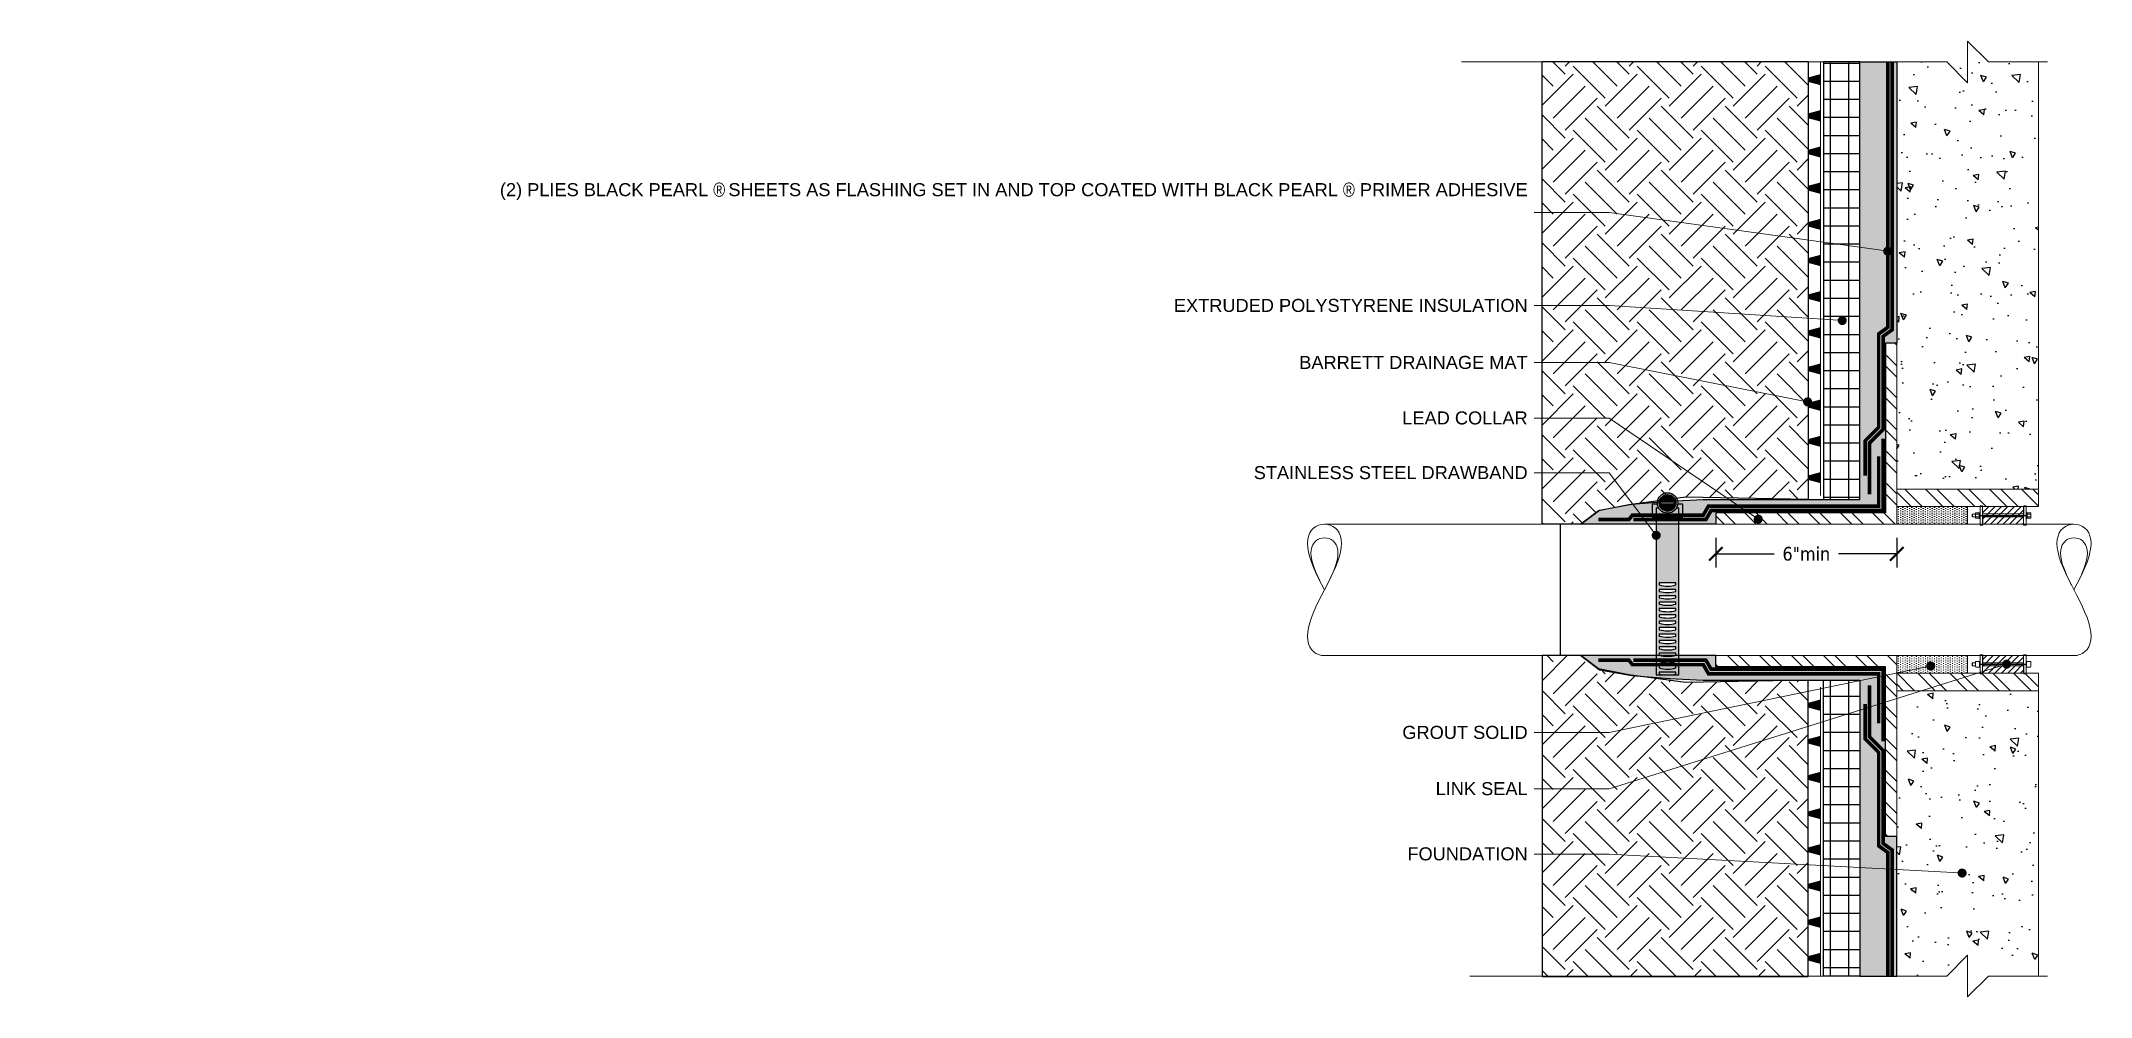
# Model space of a CAD drawing. Header units: inches. Extents: x -30.7 to 26, y 4.4 to 30.8.
import ezdxf
from ezdxf import colors
from ezdxf.entities.mleader import LeaderData, LeaderLine
from ezdxf.math import Vec2, Vec3

# ---------------------------------------------------------------- set-up
doc = ezdxf.new("R2010")
doc.units = ezdxf.units.IN
doc.header["$MEASUREMENT"] = 0
doc.linetypes.add('B', pattern=[0])
doc.layers.get('Defpoints').update_dxf_attribs({"color": 103})
for name, color, linetype, lineweight in [('BP Dimensions', 20, 'Continuous', 0), ('BP Drainage Mat', 191, 'Continuous', 0), ('BP Others', 190, 'Continuous', 0), ('BP Primer', 2, 'Continuous', 0), ('BP Sheet Membrane', 165, 'Continuous', 0), ('BP Text', 20, 'Continuous', 0)]:
    doc.layers.add(name, color=color, linetype=linetype, lineweight=lineweight)
for name, color, linetype in [('BP Fastener', 94, 'Continuous'), ('BP Insulation Border', 8, 'Continuous'), ('BP Insulation Foam', 9, 'Continuous')]:
    doc.layers.add(name, color=color, linetype=linetype)
doc.styles.add('Annotative', font='tahoma.ttf')
doc.styles.get("Standard").update_dxf_attribs({"font": 'ARIALN.TTF'})
doc.dimstyles.new('Annotative', dxfattribs={"dimscale": 0, "dimtxt": 0.09375, "dimasz": 0.09375, "dimexe": 0.09375, "dimexo": 0.09375, "dimgap": 0.0625, "dimtad": 0, "dimtih": 1, "dimtoh": 1, "dimdec": 3, "dimlfac": -1, "dimzin": 3, "dimdsep": 46, "dimlunit": 4, "dimtxsty": 'Annotative', "dimblk": 'ARCHTICK', "dimcen": 0.09, "dimclrd": 256, "dimclre": 256, "dimclrt": 256, "dimadec": 0, "dimazin": 2, "dimtfac": 1, "dimtdec": 3, "dimtix": 1, "dimtofl": 0, "dimtmove": 1, "dimatfit": 1, "dimldrblk": 'CLOSEDBLANK', "dimfxl": 1, "dimtfill": 1, "dimtolj": 1, "dimtzin": 0, "dimarcsym": 0})
pattern_1 = [(140, (28.02589367440597, -19.686441349482493), (0.15688033745648788, 1.7931504565018836), [0.1875, -2.0625]), (85, (28.02589367440597, -19.686441349482493), (-1.8804803342500296, -0.3468783340324999), [0.15, -1.65]), (190.45144446, (28.03896703440597, -19.53701214698249), (-1.7235999774215736, 1.44627211681778), [0.15935047999999954, -1.7528552799999964]), (136.1842, (27.52589367440597, -19.686441349482493), (0.4137982019826915, 2.668103326678931), [0.28124999999999994, -3.0937499999999996]), (186.63563549, (27.56037694190597, -19.46409948698249), (-2.435296501936376, 2.336654864185571), [0.239025855, -2.6292843999999995]), (81.18416398999999, (27.52589367440597, -19.686441349482493), (-2.4352965006749754, 2.336654862636933), [0.225, -2.4750000025]), (110.99999999999999, (27.65089367440597, -19.436441349482493), (1.006547226663347, 1.4922676302961542), [0.1875, -2.0625]), (56.00000000000002, (27.65089367440597, -19.436441349482493), (-1.8128751126171325, 0.6082883298039544), [0.15, -1.65]), (161.45144474, (27.734772609405972, -19.312085714482492), (-0.8063278820158845, 2.1005559418249278), [0.15935047500000002, -1.75285528]), (127.5, (28.02589367440597, -19.686441349482493), (-0.8322346345782787, 0.030399638293226724), [0, -1.63, 0, -1.675, 0, -1.65625]), (97.49999999999997, (28.02589367440597, -19.686441349482493), (-0.9860292797059006, 0.6576738436053716), [0, -0.9549999999999998, 0, -1.5924999999999998, 0, -0.6312499999999999]), (57.49999999999998, (28.02589367440597, -20.243941349482498), (0.05638717933594947, 1.3345560904310225), [0, -0.6249999999999999, 0, -1.9499999999999997, 0, -2.5874999999999995]), (47.49999999999998, (28.02589367440597, -20.493941349482498), (-0.2502624558307942, 1.4579654233559656), [0, -0.8125, 0, -1.295, 0, -1.8375])]
pattern_2 = [(90, (28.02589367440597, -19.686441349482493), (-0.0625, 0.03125000000000001), [0, -0.0625])]
pattern_3 = [(135, (28.02589367440597, -19.686441349482493), (-0.4419417382415922, -0.4419417382415922), []), (135, (27.71339367440597, -19.686441349482493), (-0.4419417382415922, -0.4419417382415922), [])]
pattern_4 = [(135, (20.280570955037433, 63.72180744859455), (-0.4419417382415922, -0.4419417382415922), []), (135, (19.968070955037433, 63.72180744859455), (-0.4419417382415922, -0.4419417382415922), [])]
pattern_5 = [(0, (20.280570955037433, 63.72180744859455), (0, 0.5), []), (90, (20.280570955037433, 63.72180744859455), (-0.5, 3.061616997868383e-17), [])]
pattern_6 = [(45, (15.957666431863448, 63.2678402246884), (-0.08838834764831845, 0.08838834764831845), [])]
pattern_7 = [(45, (20.280570955037433, 63.72180744859455), (0, 1.7677669529663689), [1.25, -1.25]), (45, (19.94911465135624, 64.05326375227574), (0, 1.7677669529663689), [1.25, -1.25]), (45, (19.617658347675047, 64.38472005595693), (0, 1.7677669529663689), [1.25, -1.25]), (135, (19.617658347675047, 64.60569092507774), (-1.7677669529663689, 1.1102230246251565e-16), [1.25, -1.25]), (135, (19.94911465135624, 64.93714722875893), (-1.7677669529663689, 1.1102230246251565e-16), [1.25, -1.25]), (135, (20.280570955037433, 65.26860353244012), (-1.7677669529663689, 1.1102230246251565e-16), [1.25, -1.25])]

# ---------------------------------------------------------------- blocks, each defined once
blk = doc.blocks.new('_Dot')
at = {"color": 0, "linetype": 'ByBlock', "lineweight": -2}
blk.add_line((-0.5, 0), (-1, 0), dxfattribs=at)
at = {"color": 0, "linetype": 'ByBlock', "const_width": 0.5}
blk.add_lwpolyline([(-0.25, 0, 1), (0.25, 0, 1)], format="xyb", close=True, dxfattribs=at)
blk = doc.blocks.new('_ArchTick')
at = {"color": 0, "linetype": 'ByBlock', "const_width": 0.15}
blk.add_lwpolyline([(-0.5, -0.5), (0.5, 0.5)], dxfattribs=at)
blk = doc.blocks.new('*D6')
at = {"layer": 'BP Dimensions', "lineweight": -2, "transparency": 16777216}
for p, q in [((15.608258828072856, 17.10072253160449), (15.608258828072856, 16.27909636599898)), ((20.608258828072856, 17.100722053719075), (20.608258828072856, 16.27909636599898)), ((15.608258828072856, 16.65409636599898), (17.221463999328734, 16.65409636599898)), ((20.608258828072856, 16.65409636599898), (18.995053656816978, 16.65409636599898))]:
    blk.add_line(p, q, dxfattribs=at)
at = {"layer": 'Defpoints', "color": 0, "transparency": 16777216}
for p in [(15.608258828072856, 17.47572253160449), (20.608258828072856, 17.475722053719075), (20.608258828072856, 16.65409636599898)]:
    blk.add_point(p, dxfattribs=at)
at = {"layer": 'BP Dimensions', "lineweight": -2, "transparency": 16777216, "xscale": 0.375, "yscale": 0.375, "zscale": 0.375, "rotation": 180}
blk.add_blockref('_ArchTick', (15.608258828072856, 16.65409636599898), dxfattribs=at)
at = {"layer": 'BP Dimensions', "lineweight": -2, "transparency": 16777216, "xscale": 0.375, "yscale": 0.375, "zscale": 0.375}
blk.add_blockref('_ArchTick', (20.608258828072856, 16.65409636599898), dxfattribs=at)
at = {"layer": 'BP Dimensions', "transparency": 16777216, "insert": (18.108258828072856, 16.65409636599898), "char_height": 0.375, "attachment_point": 5, "style": 'Annotative', "bg_fill": 3, "box_fill_scale": 1.25, "bg_fill_color": 9, "bg_fill_true_color": 13158600, "bg_fill_transparency": 0}
blk.add_mtext('\\A1;6"min', dxfattribs=at)
blk = doc.blocks.new('_ClosedBlank')
at = {"color": 0, "linetype": 'ByBlock', "lineweight": -2}
for p, q in [((-1, 0.1666666666666666), (0, 0)), ((-1, 0.1666666666666666), (-1, -0.1666666666666666)), ((0, 0), (-1, -0.1666666666666666))]:
    blk.add_line(p, q, dxfattribs=at)

msp = doc.modelspace()

# ---------------------------------------------------------------- hatches: boundary and pattern name
h = msp.add_hatch(color=190)
h.dxf.hatch_style = 1
edge = h.paths.add_edge_path(flags=16)
edge.add_line((14.502506026515608, 15.850016428119822), (14.502506026515608, 15.79369953510296))
edge.add_arc((14.273625487040787, 16.60989293450144), 0.8476779851877303, 254.3352078185583, 285.66479218143996, ccw=False)
edge.add_line((14.044744947565942, 15.793699535102967), (14.044744947565942, 15.850016428119822))
edge.add_line((14.044744947565942, 15.850016428119822), (14.502506026515608, 15.850016428119822))
edge = h.paths.add_edge_path(flags=16)
edge.add_line((14.502506026515608, 15.673568847363974), (14.502506026515608, 15.617251954347111))
edge.add_arc((14.273625487040787, 16.43344535374559), 0.8476779851877303, 254.3352078185583, 285.66479218143996, ccw=False)
edge.add_line((14.044744947565942, 15.617251954347118), (14.044744947565942, 15.673568847363974))
edge.add_line((14.044744947565942, 15.673568847363974), (14.502506026515608, 15.673568847363974))
edge = h.paths.add_edge_path(flags=16)
edge.add_line((14.502506026515608, 15.497121266608126), (14.502506026515608, 15.440804373591263))
edge.add_arc((14.273625487040787, 16.25699777298974), 0.8476779851877303, 254.3352078185583, 285.66479218143996, ccw=False)
edge.add_line((14.044744947565942, 15.44080437359127), (14.044744947565942, 15.497121266608126))
edge.add_line((14.044744947565942, 15.497121266608126), (14.502506026515608, 15.497121266608126))
edge = h.paths.add_edge_path(flags=16)
edge.add_line((14.502506026515608, 15.320673685852277), (14.502506026515608, 15.264356792835414))
edge.add_arc((14.273625487040787, 16.080550192233893), 0.8476779851877303, 254.3352078185583, 285.66479218143996, ccw=False)
edge.add_line((14.044744947565942, 15.264356792835422), (14.044744947565942, 15.320673685852277))
edge.add_line((14.044744947565942, 15.320673685852277), (14.502506026515608, 15.320673685852277))
edge = h.paths.add_edge_path(flags=16)
edge.add_line((14.502506026515608, 15.144226105096429), (14.502506026515608, 15.087909212079566))
edge.add_arc((14.273625487040787, 15.904102611478045), 0.8476779851877303, 254.3352078185583, 285.66479218143996, ccw=False)
edge.add_line((14.044744947565942, 15.087909212079573), (14.044744947565942, 15.144226105096429))
edge.add_line((14.044744947565942, 15.144226105096429), (14.502506026515608, 15.144226105096429))
edge = h.paths.add_edge_path(flags=16)
edge.add_line((14.502506026515608, 14.96777852434058), (14.502506026515608, 14.911461631323718))
edge.add_arc((14.273625487040787, 15.727655030722197), 0.8476779851877303, 254.3352078185583, 285.66479218143996, ccw=False)
edge.add_line((14.044744947565942, 14.911461631323725), (14.044744947565942, 14.96777852434058))
edge.add_line((14.044744947565942, 14.96777852434058), (14.502506026515608, 14.96777852434058))
edge = h.paths.add_edge_path(flags=16)
edge.add_line((14.502506026515608, 14.791330943584732), (14.502506026515608, 14.73501405056787))
edge.add_arc((14.273625487040787, 15.551207449966348), 0.8476779851877303, 254.3352078185583, 285.66479218143996, ccw=False)
edge.add_line((14.044744947565942, 14.735014050567877), (14.044744947565942, 14.791330943584732))
edge.add_line((14.044744947565942, 14.791330943584732), (14.502506026515608, 14.791330943584732))
edge = h.paths.add_edge_path(flags=16)
edge.add_line((14.502506026515608, 14.614883362828884), (14.502506026515608, 14.558566469812021))
edge.add_arc((14.273625487040787, 15.3747598692105), 0.8476779851877303, 254.3352078185583, 285.66479218143996, ccw=False)
edge.add_line((14.044744947565942, 14.558566469812028), (14.044744947565942, 14.614883362828884))
edge.add_line((14.044744947565942, 14.614883362828884), (14.502506026515608, 14.614883362828884))
edge = h.paths.add_edge_path(flags=16)
edge.add_line((14.502506026515608, 14.438435782073036), (14.502506026515608, 14.382118889056173))
edge.add_arc((14.273625487040787, 15.198312288454652), 0.8476779851877303, 254.3352078185583, 285.66479218143996, ccw=False)
edge.add_line((14.044744947565942, 14.38211888905618), (14.044744947565942, 14.438435782073036))
edge.add_line((14.044744947565942, 14.438435782073036), (14.502506026515608, 14.438435782073036))
edge = h.paths.add_edge_path(flags=16)
edge.add_line((14.502506026515608, 14.261988201317187), (14.502506026515608, 14.205671308300325))
edge.add_arc((14.273625487040787, 15.021864707698803), 0.8476779851877303, 254.3352078185583, 285.66479218143996, ccw=False)
edge.add_line((14.044744947565942, 14.205671308300332), (14.044744947565942, 14.261988201317187))
edge.add_line((14.044744947565942, 14.261988201317187), (14.502506026515608, 14.261988201317187))
edge = h.paths.add_edge_path(flags=16)
edge.add_line((14.502506026515608, 14.08554062056134), (14.502506026515608, 14.029223727544476))
edge.add_arc((14.273625487040787, 14.845417126942955), 0.8476779851877303, 254.3352078185583, 285.66479218143996, ccw=False)
edge.add_line((14.044744947565942, 14.029223727544483), (14.044744947565942, 14.08554062056134))
edge.add_line((14.044744947565942, 14.08554062056134), (14.502506026515608, 14.08554062056134))
edge = h.paths.add_edge_path(flags=16)
edge.add_line((14.502506026515608, 13.90909303980549), (14.502506026515608, 13.852776146788628))
edge.add_arc((14.273625487040787, 14.668969546187107), 0.8476779851877303, 254.3352078185583, 285.66479218143996, ccw=False)
edge.add_line((14.044744947565942, 13.852776146788635), (14.044744947565942, 13.90909303980549))
edge.add_line((14.044744947565942, 13.90909303980549), (14.502506026515608, 13.90909303980549))
edge = h.paths.add_edge_path(flags=16)
edge.add_line((14.502506026515608, 13.732645459049643), (14.502506026515608, 13.67632856603278))
edge.add_arc((14.273625487040787, 14.492521965431258), 0.8476779851877303, 254.3352078185583, 285.66479218143996, ccw=False)
edge.add_line((14.044744947565942, 13.676328566032787), (14.044744947565942, 13.732645459049643))
edge.add_line((14.044744947565942, 13.732645459049643), (14.502506026515608, 13.732645459049643))
edge = h.paths.add_edge_path(flags=16)
edge.add_line((14.502506026515608, 13.556197878293794), (14.502506026515608, 13.499880985276931))
edge.add_arc((14.273625487040787, 14.31607438467541), 0.8476779851877303, 254.3352078185583, 285.66479218143996, ccw=False)
edge.add_line((14.044744947565942, 13.499880985276938), (14.044744947565942, 13.556197878293794))
edge.add_line((14.044744947565942, 13.556197878293794), (14.502506026515608, 13.556197878293794))
edge = h.paths.add_edge_path(flags=16)
edge.add_line((14.502506026515608, 13.379750297537946), (14.502506026515608, 13.323433404521083))
edge.add_arc((14.2736254870408, 14.882295266860133), 1.5755750084351592, 261.64720456004034, 278.35279543995796, ccw=False)
edge.add_line((14.044744947565942, 13.32343340452109), (14.044744947565942, 13.379750297537946))
edge.add_line((14.044744947565942, 13.379750297537946), (14.502506026515608, 13.379750297537946))
edge = h.paths.add_edge_path()
edge.add_line((13.95882261389195, 17.68249823398159), (13.95882261389195, 17.92090911644881))
edge.add_line((13.95882261389195, 17.92090911644881), (14.027600733026798, 17.92090911644881))
edge.add_arc((14.272731783248783, 18.061690181834308), 0.28268098654491886, 186.74088839334806, 209.86915603879427, ccw=False)
edge.add_line((13.99200493189652, 18.02850923724477), (13.851372359288927, 18.02850923724477))
edge.add_line((13.851372359288927, 18.02850923724477), (13.851372359288927, 17.68249823398159))
edge.add_line((13.851372359288927, 17.68249823398159), (13.95882261389195, 17.68249823398159))
edge = h.paths.add_edge_path()
edge.add_line((14.694091207208647, 17.68249823398159), (14.694091207208647, 18.02850923724477))
edge.add_line((14.694091207208647, 18.02850923724477), (14.553458634601053, 18.02850923724477))
edge.add_arc((14.27273178324879, 18.061690181834308), 0.2826809865449197, 330.13084396120576, 353.25911160665197, ccw=False)
edge.add_line((14.517862833470776, 17.92090911644881), (14.588428360189635, 17.92090911644881))
edge.add_line((14.588428360189635, 17.92090911644881), (14.588428360189635, 17.68249823398159))
edge.add_line((14.588428360189635, 17.68249823398159), (14.694091207208647, 17.68249823398159))
edge = h.paths.add_edge_path()
edge.add_line((14.588428360189635, 17.68249823398159), (14.588428360189635, 17.92090911644881))
edge.add_line((14.588428360189635, 17.92090911644881), (14.517862833470776, 17.92090911644881))
edge.add_arc((14.272731783248792, 18.061690181834322), 0.2826809865449252, 269.99999999999966, 330.1308439612032, ccw=False)
edge.add_arc((14.272731783248785, 18.061690181834322), 0.2826809865449249, 209.8691560387965, 270.0000000000011, ccw=False)
edge.add_line((14.027600733026798, 17.92090911644881), (13.95882261389195, 17.92090911644881))
edge.add_line((13.95882261389195, 17.92090911644881), (13.95882261389195, 17.68249823398159))
edge.add_line((13.95882261389195, 17.68249823398159), (14.27273178324879, 17.68249823398159))
edge.add_line((14.27273178324879, 17.68249823398159), (14.588428360189635, 17.68249823398159))
edge = h.paths.add_edge_path()
edge.add_arc((14.272731783248794, 18.061690181834322), 0.2826809865449249, 0, 360)
edge = h.paths.add_edge_path(flags=17)
edge.add_arc((14.272731783248787, 18.061690181834322), 0.22908543676553705, 0, 360)
h.paths.add_polyline_path([(14.463633866794499, 18.174089527658488), (14.463633866794499, 18.061690181834322), (14.463633866794499, 17.945325994447558), (14.27273178324879, 17.838809602315536), (14.081829699703075, 17.945325994447558), (14.081829699703075, 18.061690181834322), (14.081829699703075, 18.174089527658488), (14.27273178324879, 18.284306896982457)], flags=16)
edge = h.paths.add_edge_path(flags=0)
edge.add_arc((14.27273178324879, 18.061690181834322), 0.19090208354570848, 0, 360)
h.paths.add_polyline_path([(14.460703136894391, 18.095012482336116), (14.459993913243135, 18.02458896659717), (14.085469653254439, 18.02458896659717), (14.08476042960319, 18.095012482336116)], flags=0)
h.paths.add_polyline_path([(14.459993913243135, 18.02458896659717), (14.460703136894391, 18.095012482336116), (14.08476042960319, 18.095012482336116), (14.085469653254439, 18.02458896659717)], flags=0)
edge = h.paths.add_edge_path()
edge.add_line((14.431183898571868, 13.306720258424967), (14.588428360189635, 13.306720258424967))
edge.add_line((14.588428360189635, 13.306720258424967), (14.588428360189635, 17.68249823398159))
edge.add_line((14.588428360189635, 17.68249823398159), (14.27273178324879, 17.68249823398159))
edge.add_line((14.27273178324879, 17.68249823398159), (13.95882261389195, 17.68249823398159))
edge.add_line((13.95882261389195, 17.68249823398159), (13.95882261389195, 13.306720258424974))
edge.add_line((13.95882261389195, 13.306720258424974), (14.116067075509688, 13.306720258424974))
edge.add_arc((14.27362548704074, 11.599789912516187), 1.7141866464386197, 84.726250142575, 95.27374985742244, ccw=False)
h = msp.add_hatch(color=190)
h.dxf.hatch_style = 1
h.paths.add_polyline_path([(14.460703136894391, 18.095012482336116, 0.36371045871623603), (14.27273178324879, 18.252592265380024, 0.36371045871623603), (14.08476042960319, 18.095012482336116)], flags=17)
h.paths.add_polyline_path([(14.459993913243135, 18.02458896659717), (14.085469653254446, 18.02458896659717, 0.3580194960743603), (14.27273178324879, 17.870788098288614, 0.3580194960743603)], flags=17)
h.paths.add_polyline_path([(14.463633866794492, 18.061690181834322), (14.463633866794499, 18.174089527658488), (14.27273178324879, 18.284306896982457), (14.081829699703075, 18.174089527658488), (14.081829699703082, 18.061690181834322, -0.414213562373095), (14.27273178324879, 18.252592265380024, -0.36371045871623786), (14.460703136894391, 18.095012482336116, -0.043890789260143996)])
h.paths.add_polyline_path([(14.463633866794499, 17.945325994447558), (14.463633866794492, 18.061690181834322, -0.41421356237309515), (14.27273178324879, 17.870788098288614, -0.35801949607436256), (14.085469653254446, 18.02458896659717, -0.0489368945983477), (14.081829699703082, 18.061690181834322), (14.081829699703075, 17.945325994447558), (14.27273178324879, 17.838809602315536)])
at = {"layer": 'BP Drainage Mat'}
h = msp.add_hatch(color=256, dxfattribs=at)
h.dxf.hatch_style = 1
h.paths.add_polyline_path([(18.158234652403806, 29.763028455107815), (18.158234652403806, 29.81583168107418), (18.501724108321127, 29.907869403403478), (18.501724108321127, 29.763028455107815), (18.501724108321127, 29.618187506812152), (18.158234652403806, 29.71022522914145)])
h = msp.add_hatch(color=256, dxfattribs=at)
h.dxf.hatch_style = 1
h.paths.add_polyline_path([(18.158234652403806, 28.763028455107815), (18.158234652403806, 28.81583168107418), (18.501724108321127, 28.907869403403478), (18.501724108321127, 28.763028455107815), (18.501724108321127, 28.618187506812152), (18.158234652403806, 28.71022522914145)])
h = msp.add_hatch(color=256, dxfattribs=at)
h.dxf.hatch_style = 1
h.paths.add_polyline_path([(18.158234652403806, 27.763028455107815), (18.158234652403806, 27.81583168107418), (18.501724108321127, 27.907869403403478), (18.501724108321127, 27.763028455107815), (18.501724108321127, 27.618187506812152), (18.158234652403806, 27.71022522914145)])
h = msp.add_hatch(color=256, dxfattribs=at)
h.dxf.hatch_style = 1
h.paths.add_polyline_path([(18.158234652403806, 26.763028455107815), (18.158234652403806, 26.81583168107418), (18.501724108321127, 26.907869403403478), (18.501724108321127, 26.763028455107815), (18.501724108321127, 26.618187506812152), (18.158234652403806, 26.71022522914145)])
h = msp.add_hatch(color=256, dxfattribs=at)
h.dxf.hatch_style = 1
h.paths.add_polyline_path([(18.158234652403806, 25.763028455107815), (18.158234652403806, 25.81583168107418), (18.501724108321127, 25.907869403403478), (18.501724108321127, 25.763028455107815), (18.501724108321127, 25.618187506812152), (18.158234652403806, 25.71022522914145)])
h = msp.add_hatch(color=256, dxfattribs=at)
h.dxf.hatch_style = 1
h.paths.add_polyline_path([(18.158234652403806, 24.763028455107815), (18.158234652403806, 24.81583168107418), (18.501724108321127, 24.907869403403478), (18.501724108321127, 24.763028455107815), (18.501724108321127, 24.618187506812152), (18.158234652403806, 24.71022522914145)])
h = msp.add_hatch(color=256, dxfattribs=at)
h.dxf.hatch_style = 1
h.paths.add_polyline_path([(18.158234652403806, 23.763028455107815), (18.158234652403806, 23.81583168107418), (18.501724108321127, 23.907869403403478), (18.501724108321127, 23.763028455107815), (18.501724108321127, 23.618187506812152), (18.158234652403806, 23.71022522914145)])
h = msp.add_hatch(color=256, dxfattribs=at)
h.dxf.hatch_style = 1
h.paths.add_polyline_path([(18.158234652403806, 22.763028455107815), (18.158234652403806, 22.81583168107418), (18.501724108321127, 22.907869403403478), (18.501724108321127, 22.763028455107815), (18.501724108321127, 22.618187506812152), (18.158234652403806, 22.71022522914145)])
h = msp.add_hatch(color=256, dxfattribs=at)
h.dxf.hatch_style = 1
h.paths.add_polyline_path([(18.158234652403806, 21.763028455107815), (18.158234652403806, 21.81583168107418), (18.501724108321127, 21.907869403403478), (18.501724108321127, 21.763028455107815), (18.501724108321127, 21.618187506812152), (18.158234652403806, 21.71022522914145)])
h = msp.add_hatch(color=256, dxfattribs=at)
h.dxf.hatch_style = 1
h.paths.add_polyline_path([(18.158234652403806, 20.763028455107815), (18.158234652403806, 20.81583168107418), (18.501724108321127, 20.907869403403478), (18.501724108321127, 20.763028455107815), (18.501724108321127, 20.618187506812152), (18.158234652403806, 20.71022522914145)])
h = msp.add_hatch(color=256, dxfattribs=at)
h.dxf.hatch_style = 1
h.paths.add_polyline_path([(18.158234652403806, 19.763028455107815), (18.158234652403806, 19.81583168107418), (18.501724108321127, 19.907869403403478), (18.501724108321127, 19.763028455107815), (18.501724108321127, 19.618187506812152), (18.158234652403806, 19.71022522914145)])
h = msp.add_hatch(color=256, dxfattribs=at)
h.dxf.hatch_style = 1
h.paths.add_polyline_path([(18.158234652403806, 18.763028455107815), (18.158234652403806, 18.81583168107418), (18.501724108321127, 18.907869403403478), (18.501724108321127, 18.763028455107815), (18.501724108321127, 18.618187506812152), (18.158234652403806, 18.71022522914145)])
h = msp.add_hatch(color=256, dxfattribs=at)
h.dxf.hatch_style = 1
h.paths.add_polyline_path([(18.158234652403806, 12.473032377550453), (18.158234652403806, 12.42022915158409), (18.501724108321127, 12.32819142925479), (18.501724108321127, 12.473032377550453), (18.501724108321127, 12.617873325846114), (18.158234652403806, 12.525835603516818)])
h = msp.add_hatch(color=256, dxfattribs=at)
h.dxf.hatch_style = 1
h.paths.add_polyline_path([(18.158234652403806, 11.473032377550453), (18.158234652403806, 11.42022915158409), (18.501724108321127, 11.32819142925479), (18.501724108321127, 11.473032377550453), (18.501724108321127, 11.617873325846114), (18.158234652403806, 11.525835603516818)])
h = msp.add_hatch(color=256, dxfattribs=at)
h.dxf.hatch_style = 1
h.paths.add_polyline_path([(18.158234652403806, 10.473032377550453), (18.158234652403806, 10.42022915158409), (18.501724108321127, 10.32819142925479), (18.501724108321127, 10.473032377550453), (18.501724108321127, 10.617873325846114), (18.158234652403806, 10.525835603516818)])
h = msp.add_hatch(color=256, dxfattribs=at)
h.dxf.hatch_style = 1
h.paths.add_polyline_path([(18.158234652403806, 9.473032377550453), (18.158234652403806, 9.42022915158409), (18.501724108321127, 9.32819142925479), (18.501724108321127, 9.473032377550453), (18.501724108321127, 9.617873325846114), (18.158234652403806, 9.525835603516818)])
h = msp.add_hatch(color=256, dxfattribs=at)
h.dxf.hatch_style = 1
h.paths.add_polyline_path([(18.158234652403806, 8.473032377550453), (18.158234652403806, 8.42022915158409), (18.501724108321127, 8.32819142925479), (18.501724108321127, 8.473032377550453), (18.501724108321127, 8.617873325846114), (18.158234652403806, 8.525835603516818)])
h = msp.add_hatch(color=256, dxfattribs=at)
h.dxf.hatch_style = 1
h.paths.add_polyline_path([(18.158234652403806, 7.473032377550453), (18.158234652403806, 7.42022915158409), (18.501724108321127, 7.328191429254791), (18.501724108321127, 7.473032377550453), (18.501724108321127, 7.617873325846114), (18.158234652403806, 7.525835603516818)])
h = msp.add_hatch(color=256, dxfattribs=at)
h.dxf.hatch_style = 1
h.paths.add_polyline_path([(18.158234652403806, 6.473032377550453), (18.158234652403806, 6.42022915158409), (18.501724108321127, 6.328191429254791), (18.501724108321127, 6.473032377550453), (18.501724108321127, 6.617873325846114), (18.158234652403806, 6.525835603516818)])
h = msp.add_hatch(color=256, dxfattribs=at)
h.dxf.hatch_style = 1
h.paths.add_polyline_path([(18.158234652403806, 5.473032377550453), (18.158234652403806, 5.42022915158409), (18.501724108321127, 5.328191429254791), (18.501724108321127, 5.473032377550453), (18.501724108321127, 5.617873325846114), (18.158234652403806, 5.525835603516818)])
at = {"layer": 'BP Insulation Foam'}
h = msp.add_hatch(dxfattribs=at)
h.set_pattern_fill('NET', color=256, scale=4)
h.set_pattern_definition(pattern_5)
h.paths.add_polyline_path([(19.58691100704982, 18.15432762638045), (19.586911007049817, 30.2524682147586), (18.586911007049817, 30.252468214758622), (18.586911007049814, 18.15432762638042)])
h = msp.add_hatch(dxfattribs=at)
h.set_pattern_fill('NET', color=256, scale=4)
h.set_pattern_definition(pattern_5)
h.paths.add_polyline_path([(19.58691100704982, 13.163407847619396), (19.586911007049817, 4.983592617899781), (18.586911007049817, 4.98359261789976), (18.586911007049814, 13.163407847619425)])
at = {"layer": 'BP Others'}
h = msp.add_hatch(dxfattribs=at)
h.set_pattern_fill('EARTH', color=256, scale=5, angle=45)
h.set_pattern_definition(pattern_7)
h.paths.add_polyline_path([(18.158234652403806, 18.328295714349252), (18.158234652403806, 18.15432762638042), (14.765374946027691, 18.2193390517526), (13.20216871068168, 18.00987235814153), (12.35944986276196, 17.839896850862175), (11.879079585712702, 17.47572253160449), (10.80383304507643, 17.47572253160449), (10.80383304507643, 30.263028455108), (18.158234652403806, 30.263028455108)])
at = {"layer": 'BP Others', "linetype": 'Continuous', "lineweight": -2}
h = msp.add_hatch(dxfattribs=at)
h.set_pattern_fill('AR-CONC', color=256, scale=0.25, angle=90, style=0)
h.set_pattern_definition(pattern_1)
edge = h.paths.add_edge_path()
edge.add_line((23.14546600402592, 30.25246821475858), (24.52589367440597, 30.25246821475858))
edge.add_line((24.52589367440597, 30.25246821475858), (24.52589367440597, 18.446116121054388))
edge.add_line((24.52589367440597, 18.446116121054388), (20.608258828072856, 18.446116121054395))
edge.add_line((20.608258828072856, 18.446116121054395), (20.608258828072856, 30.25246821475858))
edge.add_line((20.608258828072856, 30.25246821475858), (21.988686498452907, 30.25246821475858))
at = {"layer": 'BP Others'}
h = msp.add_hatch(dxfattribs=at)
h.set_pattern_fill('STEEL', color=256, scale=5, angle=90)
h.set_pattern_definition(pattern_4)
h.paths.add_polyline_path([(20.608258828072856, 22.47572253160449), (20.608258828072856, 17.47572253160449), (15.608258828072856, 17.47572253160449), (15.608258828072856, 17.78822253160449), (20.295758828072856, 17.78822253160449), (20.295758828072856, 22.475722531604497)])
h = msp.add_hatch(dxfattribs=at)
h.set_pattern_fill('STEEL', color=256, scale=5, angle=90)
h.set_pattern_definition(pattern_3)
h.paths.add_polyline_path([(20.608258828072856, 17.9609190873868), (20.608258828072856, 18.446116121054395), (24.52589367440597, 18.446116121054388), (24.52589367440597, 17.9609190873868)])
h = msp.add_hatch(dxfattribs=at)
h.set_pattern_fill('DOTS', color=256, angle=90)
h.set_pattern_definition(pattern_2)
h.paths.add_polyline_path([(20.608258828072856, 17.475722053719203), (20.608258828072856, 17.9609190873868), (22.56707625123942, 17.9609190873868), (22.56707625123942, 17.475722053719196)])
h = msp.add_hatch(dxfattribs=at)
h.set_pattern_fill('EARTH', color=256, scale=5, angle=45)
h.set_pattern_definition(pattern_7)
h.paths.add_polyline_path([(18.158234652403806, 12.989439759650594), (18.158234652403806, 13.163407847619425), (14.765374946027691, 13.098396422247248), (13.20216871068168, 13.307863115858318), (12.35944986276196, 13.477838623137671), (11.879079585712702, 13.842012942395357), (10.80383304507643, 13.842012942395357), (10.80383304507643, 4.973032377550382), (18.158234652403806, 4.973032377550382)])
h = msp.add_hatch(dxfattribs=at)
h.set_pattern_fill('STEEL', color=256, scale=5, angle=90)
h.set_pattern_definition(pattern_4)
h.paths.add_polyline_path([(20.608258828072856, 8.842012942395357), (20.608258828072856, 13.842012942395357), (15.608258828072856, 13.842012942395357), (15.608258828072856, 13.529512942395357), (20.295758828072856, 13.529512942395357), (20.295758828072856, 8.84201294239535)])
h = msp.add_hatch(dxfattribs=at)
h.set_pattern_fill('DOTS', color=256, angle=90)
h.set_pattern_definition(pattern_2)
h.paths.add_polyline_path([(20.608258828072856, 13.842013420280644), (20.608258828072856, 13.356816386613048), (22.56707625123942, 13.356816386613048), (22.56707625123942, 13.84201342028065)])
h = msp.add_hatch(dxfattribs=at)
h.set_pattern_fill('STEEL', color=256, scale=5, angle=90)
h.set_pattern_definition(pattern_3)
h.paths.add_polyline_path([(20.608258828072856, 13.356816386613048), (20.608258828072856, 12.871619352945451), (24.52589367440597, 12.871619352945459), (24.52589367440597, 13.356816386613048)])
at = {"layer": 'BP Others', "linetype": 'Continuous', "lineweight": -2}
h = msp.add_hatch(dxfattribs=at)
h.set_pattern_fill('AR-CONC', color=256, scale=0.25, angle=90, style=0)
h.set_pattern_definition(pattern_1)
edge = h.paths.add_edge_path()
edge.add_line((23.14546600402592, 4.983592617899788), (24.52589367440597, 4.983592617899788))
edge.add_line((24.52589367440597, 4.983592617899788), (24.52589367440597, 12.871619352945444))
edge.add_line((24.52589367440597, 12.871619352945444), (20.608258828072856, 12.871619352945444))
edge.add_line((20.608258828072856, 12.871619352945444), (20.608258828072856, 4.983592617899788))
edge.add_line((20.608258828072856, 4.983592617899788), (21.988686498452907, 4.983592617899788))
h = msp.add_hatch(dxfattribs=at)
h.set_pattern_fill('AR-CONC', color=256, scale=0.25, angle=90, style=0)
h.set_pattern_definition(pattern_1)
edge = h.paths.add_edge_path()
edge.add_line((23.14546600402592, 4.983592617899802), (24.52589367440597, 4.983592617899802))
edge.add_line((24.52589367440597, 4.983592617899802), (24.52589367440597, 12.871619352945459))
edge.add_line((24.52589367440597, 12.871619352945459), (20.608258828072856, 12.871619352945451))
edge.add_line((20.608258828072856, 12.871619352945451), (20.608258828072856, 4.983592617899802))
edge.add_line((20.608258828072856, 4.983592617899802), (21.988686498452907, 4.983592617899802))
at = {"layer": 'BP Primer'}
h = msp.add_hatch(color=256, dxfattribs=at)
h.dxf.hatch_style = 1
h.paths.add_polyline_path([(20.608258828072856, 30.25246821475858), (20.608258828072653, 22.47572253160449), (20.295758828072856, 22.47572253160449), (20.295758828072856, 17.78822253160449), (15.608258828072856, 17.78822253160449), (15.608258828072856, 17.47572253160449), (11.879079585712702, 17.47572253160449), (12.393101976085063, 17.86540891113431), (13.280881986742251, 18.023927059315973), (14.324977878051715, 18.108089722045833), (15.25964741217199, 18.15432762638042), (15.45184219842768, 18.15432762638042), (19.58691100704982, 18.15432762638042), (19.586911007049814, 19.358244323371025), (19.586911007049814, 19.814041343550045), (19.586911007049814, 20.67117538411592), (19.586911007049814, 22.87372416628029), (19.586911007049814, 25.792711838920148), (19.586911007049817, 30.2524682147586)])
h = msp.add_hatch(dxfattribs=at)
h.set_pattern_fill('ANSI31', color=190)
h.set_pattern_definition(pattern_6)
h.paths.add_polyline_path([(22.98047261664423, 17.475722053719196), (22.98047261664423, 17.96091908738679), (24.11496940936242, 17.95872337116767), (24.11496940936242, 17.47352633750007)])
h = msp.add_hatch(color=256, dxfattribs=at)
h.dxf.hatch_style = 1
h.paths.add_polyline_path([(20.608258828072856, 4.983592617899802), (20.608258828072653, 8.842012942395357), (20.295758828072856, 8.842012942395357), (20.295758828072856, 13.529512942395357), (15.608258828072856, 13.529512942395357), (15.608258828072856, 13.842012942395357), (11.879079585712702, 13.842012942395357), (12.393101976085063, 13.452326562865537), (13.280881986742251, 13.293808414683873), (14.324977878051715, 13.209645751954014), (15.25964741217199, 13.163407847619425), (15.45184219842768, 13.163407847619425), (19.58691100704982, 13.163407847619425), (19.586911007049814, 11.959491150628821), (19.586911007049814, 11.503694130449801), (19.586911007049814, 10.646560089883927), (19.586911007049814, 8.444011307719556), (19.586911007049814, 5.858910135835238), (19.586911007049817, 4.983592617899781)])
h = msp.add_hatch(dxfattribs=at)
h.set_pattern_fill('ANSI31', color=190)
h.set_pattern_definition(pattern_6)
h.paths.add_polyline_path([(22.98047261664423, 13.84201342028065), (22.98047261664423, 13.356816386613055), (24.11496940936242, 13.359012102832175), (24.11496940936242, 13.844209136499778)])

# ---------------------------------------------------------------- linework, layer by layer
at = {"layer": 'BP Drainage Mat', "linetype": 'Continuous'}
for points in [[(18.158234652403806, 30.263028455107815), (18.158234652403806, 29.263028455107815)], [(18.501724108321127, 30.263028455107815), (18.501724108321127, 29.263028455107815)], [(18.158234652403806, 29.263028455107815), (18.158234652403806, 28.263028455107815)], [(18.501724108321127, 29.263028455107815), (18.501724108321127, 28.263028455107815)], [(18.158234652403806, 28.263028455107815), (18.158234652403806, 27.263028455107815)], [(18.501724108321127, 28.263028455107815), (18.501724108321127, 27.263028455107815)], [(18.158234652403806, 27.263028455107815), (18.158234652403806, 26.263028455107815)], [(18.501724108321127, 27.263028455107815), (18.501724108321127, 26.263028455107815)], [(18.158234652403806, 26.263028455107815), (18.158234652403806, 25.263028455107815)], [(18.501724108321127, 26.263028455107815), (18.501724108321127, 25.263028455107815)], [(18.158234652403806, 25.263028455107815), (18.158234652403806, 24.263028455107815)], [(18.501724108321127, 25.263028455107815), (18.501724108321127, 24.263028455107815)], [(18.158234652403806, 24.263028455107815), (18.158234652403806, 23.263028455107815)], [(18.501724108321127, 24.263028455107815), (18.501724108321127, 23.263028455107815)], [(18.158234652403806, 23.263028455107815), (18.158234652403806, 22.263028455107815)], [(18.501724108321127, 23.263028455107815), (18.501724108321127, 22.263028455107815)], [(18.158234652403806, 22.263028455107815), (18.158234652403806, 21.263028455107815)], [(18.501724108321127, 22.263028455107815), (18.501724108321127, 21.263028455107815)], [(18.158234652403806, 21.263028455107815), (18.158234652403806, 20.263028455107815)], [(18.501724108321127, 21.263028455107815), (18.501724108321127, 20.263028455107815)], [(18.158234652403806, 20.263028455107815), (18.158234652403806, 19.263028455107815)], [(18.501724108321127, 20.263028455107815), (18.501724108321127, 19.263028455107815)], [(18.158234652403806, 19.263028455107815), (18.158234652403806, 18.263028455107815)], [(18.501724108321127, 19.263028455107815), (18.501724108321127, 18.263028455107815)], [(18.158234652403806, 11.973032377550453), (18.158234652403806, 12.973032377550453)], [(18.501724108321127, 11.973032377550453), (18.501724108321127, 12.973032377550453)], [(18.158234652403806, 10.973032377550453), (18.158234652403806, 11.973032377550453)], [(18.501724108321127, 10.973032377550453), (18.501724108321127, 11.973032377550453)], [(18.158234652403806, 9.973032377550453), (18.158234652403806, 10.973032377550453)], [(18.501724108321127, 9.973032377550453), (18.501724108321127, 10.973032377550453)], [(18.158234652403806, 8.973032377550453), (18.158234652403806, 9.973032377550453)], [(18.501724108321127, 8.973032377550453), (18.501724108321127, 9.973032377550453)], [(18.158234652403806, 7.973032377550453), (18.158234652403806, 8.973032377550453)], [(18.501724108321127, 7.973032377550453), (18.501724108321127, 8.973032377550453)], [(18.158234652403806, 6.973032377550453), (18.158234652403806, 7.973032377550453)], [(18.501724108321127, 6.973032377550453), (18.501724108321127, 7.973032377550453)], [(18.158234652403806, 5.973032377550453), (18.158234652403806, 6.973032377550453)], [(18.501724108321127, 5.973032377550453), (18.501724108321127, 6.973032377550453)], [(18.158234652403806, 4.973032377550453), (18.158234652403806, 5.973032377550453)], [(18.501724108321127, 4.973032377550453), (18.501724108321127, 5.973032377550453)]]:
    msp.add_lwpolyline(points, dxfattribs=at)
at = {"layer": 'BP Drainage Mat'}
for points in [[(18.501724108321127, 18.900716188496972), (18.501724108321127, 30.263028455107985)], [(18.501724108321127, 12.417019285502874), (18.501724108321127, 4.973032377550396)]]:
    msp.add_lwpolyline(points, dxfattribs=at)
at = {"layer": 'BP Drainage Mat', "linetype": 'Continuous'}
for points in [[(18.158234652403806, 29.763028455107815), (18.158234652403806, 29.81583168107418), (18.501724108321127, 29.907869403403478), (18.501724108321127, 29.763028455107815), (18.501724108321127, 29.618187506812152), (18.158234652403806, 29.71022522914145)], [(18.158234652403806, 28.763028455107815), (18.158234652403806, 28.81583168107418), (18.501724108321127, 28.907869403403478), (18.501724108321127, 28.763028455107815), (18.501724108321127, 28.618187506812152), (18.158234652403806, 28.71022522914145)], [(18.158234652403806, 27.763028455107815), (18.158234652403806, 27.81583168107418), (18.501724108321127, 27.907869403403478), (18.501724108321127, 27.763028455107815), (18.501724108321127, 27.618187506812152), (18.158234652403806, 27.71022522914145)], [(18.158234652403806, 26.763028455107815), (18.158234652403806, 26.81583168107418), (18.501724108321127, 26.907869403403478), (18.501724108321127, 26.763028455107815), (18.501724108321127, 26.618187506812152), (18.158234652403806, 26.71022522914145)], [(18.158234652403806, 25.763028455107815), (18.158234652403806, 25.81583168107418), (18.501724108321127, 25.907869403403478), (18.501724108321127, 25.763028455107815), (18.501724108321127, 25.618187506812152), (18.158234652403806, 25.71022522914145)], [(18.158234652403806, 24.763028455107815), (18.158234652403806, 24.81583168107418), (18.501724108321127, 24.907869403403478), (18.501724108321127, 24.763028455107815), (18.501724108321127, 24.618187506812152), (18.158234652403806, 24.71022522914145)], [(18.158234652403806, 23.763028455107815), (18.158234652403806, 23.81583168107418), (18.501724108321127, 23.907869403403478), (18.501724108321127, 23.763028455107815), (18.501724108321127, 23.618187506812152), (18.158234652403806, 23.71022522914145)], [(18.158234652403806, 22.763028455107815), (18.158234652403806, 22.81583168107418), (18.501724108321127, 22.907869403403478), (18.501724108321127, 22.763028455107815), (18.501724108321127, 22.618187506812152), (18.158234652403806, 22.71022522914145)], [(18.158234652403806, 21.763028455107815), (18.158234652403806, 21.81583168107418), (18.501724108321127, 21.907869403403478), (18.501724108321127, 21.763028455107815), (18.501724108321127, 21.618187506812152), (18.158234652403806, 21.71022522914145)], [(18.158234652403806, 20.763028455107815), (18.158234652403806, 20.81583168107418), (18.501724108321127, 20.907869403403478), (18.501724108321127, 20.763028455107815), (18.501724108321127, 20.618187506812152), (18.158234652403806, 20.71022522914145)], [(18.158234652403806, 19.763028455107815), (18.158234652403806, 19.81583168107418), (18.501724108321127, 19.907869403403478), (18.501724108321127, 19.763028455107815), (18.501724108321127, 19.618187506812152), (18.158234652403806, 19.71022522914145)], [(18.158234652403806, 18.763028455107815), (18.158234652403806, 18.81583168107418), (18.501724108321127, 18.907869403403478), (18.501724108321127, 18.763028455107815), (18.501724108321127, 18.618187506812152), (18.158234652403806, 18.71022522914145)], [(18.158234652403806, 12.473032377550453), (18.158234652403806, 12.42022915158409), (18.501724108321127, 12.32819142925479), (18.501724108321127, 12.473032377550453), (18.501724108321127, 12.617873325846114), (18.158234652403806, 12.525835603516818)], [(18.158234652403806, 11.473032377550453), (18.158234652403806, 11.42022915158409), (18.501724108321127, 11.32819142925479), (18.501724108321127, 11.473032377550453), (18.501724108321127, 11.617873325846114), (18.158234652403806, 11.525835603516818)], [(18.158234652403806, 10.473032377550453), (18.158234652403806, 10.42022915158409), (18.501724108321127, 10.32819142925479), (18.501724108321127, 10.473032377550453), (18.501724108321127, 10.617873325846114), (18.158234652403806, 10.525835603516818)], [(18.158234652403806, 9.473032377550453), (18.158234652403806, 9.42022915158409), (18.501724108321127, 9.32819142925479), (18.501724108321127, 9.473032377550453), (18.501724108321127, 9.617873325846114), (18.158234652403806, 9.525835603516818)], [(18.158234652403806, 8.473032377550453), (18.158234652403806, 8.42022915158409), (18.501724108321127, 8.32819142925479), (18.501724108321127, 8.473032377550453), (18.501724108321127, 8.617873325846114), (18.158234652403806, 8.525835603516818)], [(18.158234652403806, 7.473032377550453), (18.158234652403806, 7.42022915158409), (18.501724108321127, 7.328191429254791), (18.501724108321127, 7.473032377550453), (18.501724108321127, 7.617873325846114), (18.158234652403806, 7.525835603516818)], [(18.158234652403806, 6.473032377550453), (18.158234652403806, 6.42022915158409), (18.501724108321127, 6.328191429254791), (18.501724108321127, 6.473032377550453), (18.501724108321127, 6.617873325846114), (18.158234652403806, 6.525835603516818)], [(18.158234652403806, 5.473032377550453), (18.158234652403806, 5.42022915158409), (18.501724108321127, 5.328191429254791), (18.501724108321127, 5.473032377550453), (18.501724108321127, 5.617873325846114), (18.158234652403806, 5.525835603516818)]]:
    msp.add_lwpolyline(points, close=True, dxfattribs=at)
at = {"layer": 'BP Fastener', "color": 3}
for points in [[(14.27273178324879, 17.838809602315536), (14.463633866794499, 17.945325994447558), (14.463633866794499, 18.061690181834322), (14.463633866794499, 18.174089527658488), (14.27273178324879, 18.284306896982457), (14.081829699703075, 18.174089527658488), (14.081829699703075, 18.061690181834322), (14.081829699703075, 17.945325994447558)], [(14.460703136894391, 18.095012482336116), (14.459993913243135, 18.02458896659717), (14.085469653254439, 18.02458896659717), (14.08476042960319, 18.095012482336116)]]:
    msp.add_lwpolyline(points, close=True, dxfattribs=at)
for points in [[(13.99392287795082, 18.02850923724477), (13.851372359288927, 18.02850923724477), (13.851372359288927, 17.68249823398159), (14.27273178324879, 17.68249823398159), (14.694091207208647, 17.68249823398159), (14.694091207208647, 18.02850923724477), (14.551540688546755, 18.02850923724477)], [(14.029388140610802, 17.92090911644881), (13.95882261389195, 17.92090911644881), (13.95882261389195, 13.306720258424974), (14.588428360189635, 13.306720258424974), (14.588428360189635, 17.92090911644881), (14.517862833470769, 17.92090911644881)]]:
    msp.add_lwpolyline(points, dxfattribs=at)
for points in [[(14.502506026515608, 15.850016428119822), (14.044744947565942, 15.850016428119822), (14.044744947565942, 15.793699535102967, 0.13755903346565063), (14.502506026515608, 15.79369953510296)], [(14.502506026515608, 15.673568847363974), (14.044744947565942, 15.673568847363974), (14.044744947565942, 15.617251954347118, 0.13755903346565063), (14.502506026515608, 15.617251954347111)], [(14.502506026515608, 15.497121266608126), (14.044744947565942, 15.497121266608126), (14.044744947565942, 15.44080437359127, 0.13755903346565063), (14.502506026515608, 15.440804373591263)], [(14.502506026515608, 15.320673685852277), (14.044744947565942, 15.320673685852277), (14.044744947565942, 15.264356792835422, 0.13755903346565063), (14.502506026515608, 15.264356792835414)], [(14.502506026515608, 15.144226105096429), (14.044744947565942, 15.144226105096429), (14.044744947565942, 15.087909212079573, 0.13755903346565063), (14.502506026515608, 15.087909212079566)], [(14.502506026515608, 14.96777852434058), (14.044744947565942, 14.96777852434058), (14.044744947565942, 14.911461631323725, 0.13755903346565063), (14.502506026515608, 14.911461631323718)], [(14.502506026515608, 14.791330943584732), (14.044744947565942, 14.791330943584732), (14.044744947565942, 14.735014050567877, 0.13755903346565063), (14.502506026515608, 14.73501405056787)], [(14.502506026515608, 14.614883362828884), (14.044744947565942, 14.614883362828884), (14.044744947565942, 14.558566469812028, 0.13755903346565063), (14.502506026515608, 14.558566469812021)], [(14.502506026515608, 14.438435782073036), (14.044744947565942, 14.438435782073036), (14.044744947565942, 14.38211888905618, 0.13755903346565063), (14.502506026515608, 14.382118889056173)], [(14.502506026515608, 14.261988201317187), (14.044744947565942, 14.261988201317187), (14.044744947565942, 14.205671308300332, 0.13755903346565063), (14.502506026515608, 14.205671308300325)], [(14.502506026515608, 14.08554062056134), (14.044744947565942, 14.08554062056134), (14.044744947565942, 14.029223727544483, 0.13755903346565063), (14.502506026515608, 14.029223727544476)], [(14.502506026515608, 13.90909303980549), (14.044744947565942, 13.90909303980549), (14.044744947565942, 13.852776146788635, 0.13755903346565063), (14.502506026515608, 13.852776146788628)], [(14.502506026515608, 13.732645459049643), (14.044744947565942, 13.732645459049643), (14.044744947565942, 13.676328566032787, 0.13755903346565063), (14.502506026515608, 13.67632856603278)], [(14.502506026515608, 13.556197878293794), (14.044744947565942, 13.556197878293794), (14.044744947565942, 13.499880985276938, 0.13755903346565063), (14.502506026515608, 13.499880985276931)], [(14.502506026515608, 13.379750297537946), (14.044744947565942, 13.379750297537946), (14.044744947565942, 13.32343340452109, 0.0730212631203188), (14.502506026515608, 13.323433404521083)]]:
    msp.add_lwpolyline(points, format="xyb", close=True, dxfattribs=at)
for radius in [0.2826809865449252, 0.2290854367655342, 0.19090208354570667]:
    msp.add_circle((14.27273178324879, 18.061690181834322), radius, dxfattribs=at)
at = {"layer": 'BP Insulation Border'}
for points in [[(19.58691100704982, 18.15432762638045), (19.586911007049817, 30.2524682147586), (18.586911007049817, 30.252468214758622), (18.586911007049814, 18.15432762638042)], [(19.58691100704982, 13.163407847619396), (19.586911007049817, 4.983592617899781), (18.586911007049817, 4.98359261789976), (18.586911007049814, 13.163407847619425)]]:
    msp.add_lwpolyline(points, close=True, dxfattribs=at)
at = {"layer": 'BP Others', "color": 0, "linetype": 'B', "lineweight": 0}
for p, q in [((22.691729114586785, 17.67650750576614), (22.700854958607486, 17.673675881508842)), ((22.700561098764688, 17.755490011673487), (22.783708105412966, 17.75552958695924)), ((22.700561098764688, 17.673666699245622), (22.783971804301657, 17.6736963858337)), ((22.700854958607486, 17.673675881508842), (22.700565088659417, 17.755348299451178)), ((22.79003632332527, 17.791635450132716), (22.783625906512203, 17.781038223767624)), ((22.783625906512203, 17.781038223767624), (22.784052304370654, 17.64871494442714)), ((22.790414227322234, 17.638119552492817), (22.784052304370654, 17.64871494442714)), ((22.79003632332527, 17.791635450132716), (22.89216577393497, 17.791898945983107)), ((22.79007785007162, 17.753117193737793), (22.890657231283257, 17.75336478601207)), ((22.790290093753562, 17.676519178608757), (22.89086947496567, 17.67676677088223)), ((22.790414227322234, 17.638119552492817), (22.890174752003674, 17.638400924218274)), ((22.912071443371474, 17.756298960191835), (22.894837444703267, 17.756298925175102)), ((22.89635724515053, 17.674557880013552), (22.912283252291658, 17.67455854778224)), ((22.89728820862175, 17.79463512990192), (22.897713294784317, 17.63157413794101)), ((22.91149037762794, 17.980541421143506), (22.97834017614735, 17.98071464492825)), ((22.91149037762794, 17.980541421143506), (22.912861632794975, 17.451352363502444)), ((22.97834017614735, 17.98071464492825), (22.983368544236768, 17.4515350637395)), ((24.11535117482129, 17.756301405064463), (22.98047261664423, 17.756299099172118)), ((22.98124930390552, 17.674561439490716), (24.114574917190623, 17.674608959208058)), ((24.11748359340713, 17.98071464492825), (24.11245522531771, 17.4515350637395)), ((24.18433339192654, 17.980541421143506), (24.11748359340713, 17.98071464492825)), ((24.18433339192654, 17.980541421143506), (24.182962136759503, 17.451352363502444)), ((24.19853556093273, 17.79463512990192), (24.19811047477016, 17.63157413794101)), ((24.305787446229207, 17.791635450132716), (24.20365799561951, 17.791898945983107)), ((24.305533675800916, 17.676519178608757), (24.20495429458881, 17.67676677088223)), ((24.30574591948286, 17.753117193737793), (24.20516653827122, 17.75336478601207)), ((24.305409542232244, 17.638119552492817), (24.205649017550805, 17.638400924218274)), ((24.305409542232244, 17.638119552492817), (24.311771465183824, 17.64871494442714)), ((24.305787446229207, 17.791635450132716), (24.312197863042275, 17.781038223767624)), ((24.312197863042275, 17.781038223767624), (24.311771465183824, 17.64871494442714)), ((22.912861632794975, 17.451352363502444), (22.983368544236768, 17.4515350637395)), ((24.182962136759503, 17.451352363502444), (24.11245522531771, 17.4515350637395)), ((22.691729114586785, 13.641227968233707), (22.700854958607486, 13.644059592491004)), ((22.700561098764688, 13.644068774754224), (22.783971804301657, 13.644039088166146)), ((22.700854958607486, 13.644059592491004), (22.700565088659417, 13.562387174548668)), ((22.783625906512203, 13.536697250232223), (22.784052304370654, 13.669020529572705)), ((22.790414227322234, 13.679615921507029), (22.784052304370654, 13.669020529572705)), ((22.790414227322234, 13.679615921507029), (22.890174752003674, 13.679334549781572)), ((22.89635724515053, 13.643177593986294), (22.912283252291658, 13.643176926217606)), ((22.89728820862175, 13.523100344097926), (22.897713294784317, 13.686161336058838)), ((22.91149037762794, 13.33719405285634), (22.912861632794975, 13.866383110497402)), ((22.912861632794975, 13.866383110497402), (22.983368544236768, 13.866200410260348)), ((22.97834017614735, 13.337020829071598), (22.983368544236768, 13.866200410260348)), ((22.98124930390552, 13.64317403450913), (24.114574917190623, 13.643126514791788)), ((24.182962136759503, 13.866383110497402), (24.11245522531771, 13.866200410260348)), ((24.11748359340713, 13.337020829071598), (24.11245522531771, 13.866200410260348)), ((24.18433339192654, 13.33719405285634), (24.182962136759503, 13.866383110497402)), ((24.19853556093273, 13.523100344097926), (24.19811047477016, 13.686161336058838)), ((24.305409542232244, 13.679615921507029), (24.205649017550805, 13.679334549781572)), ((24.305409542232244, 13.679615921507029), (24.311771465183824, 13.669020529572705)), ((24.312197863042275, 13.536697250232223), (24.311771465183824, 13.669020529572705)), ((22.700561098764688, 13.56224546232636), (22.783708105412966, 13.562205887040605)), ((22.79003632332527, 13.52610002386713), (22.783625906512203, 13.536697250232223)), ((22.79003632332527, 13.52610002386713), (22.89216577393497, 13.52583652801674)), ((22.912071443371474, 13.561436513808012), (22.894837444703267, 13.561436548824744)), ((22.91149037762794, 13.33719405285634), (22.97834017614735, 13.337020829071598)), ((24.11535117482129, 13.561434068935384), (22.98047261664423, 13.561436374827728)), ((24.18433339192654, 13.33719405285634), (24.11748359340713, 13.337020829071598)), ((24.305787446229207, 13.52610002386713), (24.20365799561951, 13.52583652801674)), ((24.305787446229207, 13.52610002386713), (24.312197863042275, 13.536697250232223))]:
    msp.add_line(p, q, dxfattribs=at)
at = {"layer": 'BP Others'}
for p, q in [((4.787282738535168, 17.47572205371918), (25.507737939790246, 17.47572205371904)), ((25.50773858798982, 17.47572253160449), (4.787282770589002, 17.47572253160449)), ((4.787282738535168, 13.842013420280786), (25.50773793979029, 13.842013420280637)), ((25.50773858798982, 13.842012779108089), (4.787282770589002, 13.842012779108089))]:
    msp.add_line(p, q, dxfattribs=at)
at = {"layer": 'BP Others', "flags": 128}
for points in [[(24.779067408211368, 30.25246821475858), (23.14546600402592, 30.25246821475858), (22.567076251239413, 30.830857967545082), (22.567076251239413, 29.674078461972073), (21.988686498452907, 30.25246821475858), (8.580047230993785, 30.25246821475858)], [(23.14546600402592, 30.25246821475858), (24.52589367440597, 30.25246821475858), (24.52589367440597, 18.446116121054388), (20.608258828072856, 18.446116121054395), (20.608258828072856, 30.25246821475858), (21.988686498452907, 30.25246821475858)], [(23.14546600402592, 4.983592617899788), (24.52589367440597, 4.983592617899788), (24.52589367440597, 12.871619352945444), (20.608258828072856, 12.871619352945444), (20.608258828072856, 4.983592617899788), (21.988686498452907, 4.983592617899788)], [(23.14546600402592, 4.983592617899802), (24.52589367440597, 4.983592617899802), (24.52589367440597, 12.871619352945459), (20.608258828072856, 12.871619352945451), (20.608258828072856, 4.983592617899802), (21.988686498452907, 4.983592617899802)], [(24.779067408211368, 4.983592617899802), (23.14546600402592, 4.983592617899802), (22.567076251239413, 4.405202865113296), (22.567076251239413, 5.561982370686309), (21.988686498452907, 4.983592617899802), (8.802397039715629, 4.983592617899802)], [(24.779067408211368, 4.983592617899802), (23.14546600402592, 4.983592617899802), (22.567076251239413, 4.405202865113296), (22.567076251239413, 5.561982370686309), (21.988686498452907, 4.983592617899802), (20.114522837577134, 4.983592617899802)]]:
    msp.add_lwpolyline(points, dxfattribs=at)
at = {"layer": 'BP Others'}
for points in [[(20.608258828072856, 22.47572253160449), (20.608258828072856, 17.47572253160449), (15.608258828072856, 17.47572253160449), (15.608258828072856, 17.78822253160449), (20.295758828072856, 17.78822253160449), (20.295758828072856, 22.475722531604497)], [(20.608258828072856, 17.9609190873868), (20.608258828072856, 18.446116121054395), (24.52589367440597, 18.446116121054388), (24.52589367440597, 17.9609190873868)], [(20.608258828072856, 17.475722053719203), (20.608258828072856, 17.9609190873868), (22.56707625123942, 17.9609190873868), (22.56707625123942, 17.475722053719196)], [(22.98047261664423, 17.475722053719196), (22.98047261664423, 17.96091908738679), (24.11496940936242, 17.95872337116767), (24.11496940936242, 17.47352633750007)], [(20.608258828072856, 8.842012942395357), (20.608258828072856, 13.842012942395357), (15.608258828072856, 13.842012942395357), (15.608258828072856, 13.529512942395357), (20.295758828072856, 13.529512942395357), (20.295758828072856, 8.84201294239535)], [(20.608258828072856, 13.842013420280644), (20.608258828072856, 13.356816386613048), (22.56707625123942, 13.356816386613048), (22.56707625123942, 13.84201342028065)], [(22.98047261664423, 13.84201342028065), (22.98047261664423, 13.356816386613055), (24.11496940936242, 13.359012102832175), (24.11496940936242, 13.844209136499778)], [(20.608258828072856, 13.356816386613048), (20.608258828072856, 12.871619352945451), (24.52589367440597, 12.871619352945459), (24.52589367440597, 13.356816386613048)]]:
    msp.add_lwpolyline(points, close=True, dxfattribs=at)
at = {"layer": 'BP Others', "color": 0, "linetype": 'B', "lineweight": 0}
for points in [[(22.691729114586785, 17.67650750576614), (22.69153177454034, 17.751862074830463), (22.700565088659417, 17.755348299451178)], [(22.79072320981727, 17.75253428877714), (22.788515920076435, 17.755688355299434), (22.786685193973852, 17.759095574561186), (22.785269385131773, 17.76271123506529), (22.78430014088372, 17.76648292791102), (22.783800165646042, 17.770351959101482), (22.78378147420296, 17.77425549484343), (22.784244401502576, 17.778129207501735), (22.785177595901686, 17.78191012810443), (22.786558961811263, 17.785539311489536), (22.788357367890438, 17.788963995577717), (22.79003632332527, 17.791635450132716)], [(22.790414227322234, 17.638119552492817), (22.78873698574921, 17.640697653794987), (22.786897670548477, 17.644125555979834), (22.785477074585984, 17.647764134805897), (22.784507752990315, 17.6515602474363), (22.78401305105534, 17.65545416899223), (22.784005223419182, 17.659381849719637), (22.784484390636024, 17.66327771659988), (22.785438563862762, 17.667077668940202), (22.78684464962673, 17.67072189209849), (22.78867028780121, 17.674157106140946), (22.790308406578834, 17.676519223688977)], [(22.790253334011844, 17.75311762572001), (22.786354795008865, 17.73940211168709), (22.784099411985252, 17.72314235998587), (22.7841375242305, 17.706713983578155), (22.786468335170333, 17.69046487243633), (22.7905022120064, 17.676519700771323)], [(22.8901174191705, 17.75330000748947), (22.88563971817244, 17.737546934138216), (22.883384335149273, 17.72128718243806), (22.883422447393833, 17.70485880602967), (22.88575325833356, 17.68860969488805), (22.890420301616622, 17.676765665170194)], [(22.88998931391411, 17.753363141826128), (22.88920353365738, 17.754491974332332), (22.887380850228816, 17.757905090556342), (22.88597397590531, 17.761525896971243), (22.885014589077148, 17.765301811185594), (22.88452534395935, 17.769173941658565), (22.88451813702999, 17.7730792480304), (22.88499312941142, 17.77695322300135), (22.885938699009813, 17.780732762037793), (22.887332439089988, 17.784358852395393), (22.889142898056754, 17.78777875072246), (22.89133182802918, 17.790947425017137), (22.893856624844585, 17.79382818393445), (22.897288338945785, 17.794585138387944)], [(22.897713294784317, 17.63157413794101), (22.89478466987555, 17.63284810108818), (22.892130529361214, 17.63571749226029), (22.889814984108963, 17.638894545162607), (22.887884410369363, 17.642342486885674), (22.886381038553687, 17.64601528995872), (22.885340184557833, 17.64985819755193), (22.884787618702436, 17.653809197089025), (22.88473744886786, 17.65780135677022), (22.885190911675704, 17.66176582535094), (22.886136259879137, 17.665635081240403), (22.887549803139414, 17.669346005397564), (22.889397877299803, 17.672842370178664), (22.89086947496567, 17.67676677088223)], [(24.19811047477016, 17.63157413794101), (24.20103909967893, 17.63284810108818), (24.203693240193264, 17.63571749226029), (24.206008785445515, 17.638894545162607), (24.207939359185115, 17.642342486885674), (24.20944273100079, 17.64601528995872), (24.210483584996645, 17.64985819755193), (24.211036150852042, 17.653809197089025), (24.21108632068662, 17.65780135677022), (24.210632857878775, 17.66176582535094), (24.20968750967534, 17.665635081240403), (24.208273966415064, 17.669346005397564), (24.206425892254675, 17.672842370178664), (24.20495429458881, 17.67676677088223)], [(24.205834455640368, 17.753363141826128), (24.2066202358971, 17.754491974332332), (24.208442919325663, 17.757905090556342), (24.20984979364917, 17.761525896971243), (24.21080918047733, 17.765301811185594), (24.21129842559513, 17.769173941658565), (24.21130563252449, 17.7730792480304), (24.210830640143058, 17.77695322300135), (24.209885070544665, 17.780732762037793), (24.20849133046449, 17.784358852395393), (24.206680871497724, 17.78777875072246), (24.204491941525298, 17.790947425017137), (24.201967144709894, 17.79382818393445), (24.198535430608693, 17.794585138387944)], [(24.205706350383977, 17.75330000748947), (24.21018405138204, 17.737546934138216), (24.212439434405205, 17.72128718243806), (24.212401322160645, 17.70485880602967), (24.21007051122092, 17.68860969488805), (24.205403467937856, 17.676765665170194)], [(24.30510055973721, 17.75253428877714), (24.307307849478043, 17.755688355299434), (24.309138575580626, 17.759095574561186), (24.310554384422705, 17.76271123506529), (24.31152362867076, 17.76648292791102), (24.312023603908436, 17.770351959101482), (24.312042295351517, 17.77425549484343), (24.311579368051902, 17.778129207501735), (24.310646173652792, 17.78191012810443), (24.309264807743215, 17.785539311489536), (24.30746640166404, 17.788963995577717), (24.305787446229207, 17.791635450132716)], [(24.305570435542634, 17.75311762572001), (24.309468974545613, 17.73940211168709), (24.311724357569226, 17.72314235998587), (24.31168624532398, 17.706713983578155), (24.309355434384145, 17.69046487243633), (24.30532155754808, 17.676519700771323)], [(24.305409542232244, 17.638119552492817), (24.307086783805268, 17.640697653794987), (24.308926099006, 17.644125555979834), (24.310346694968494, 17.647764134805897), (24.311316016564163, 17.6515602474363), (24.31181071849914, 17.65545416899223), (24.311818546135296, 17.659381849719637), (24.311339378918454, 17.66327771659988), (24.310385205691716, 17.667077668940202), (24.30897911992775, 17.67072189209849), (24.307153481753268, 17.674157106140946), (24.305515362975644, 17.676519223688977)], [(22.691729114586785, 13.641227968233707), (22.69153177454034, 13.565873399169384), (22.700565088659417, 13.562387174548668)]]:
    msp.add_lwpolyline(points, dxfattribs=at)
for points in [[(22.91255580678238, 17.789489872731792, 0.0510460317), (22.896648473860914, 17.794728296635533)], [(22.912951641737674, 17.636730902567997, -0.0493745735), (22.897713294784317, 17.63157413794101)], [(24.182872127816804, 17.636730902567997, 0.0493745735), (24.19811047477016, 17.63157413794101)], [(24.1832679627721, 17.789489872731792, -0.0510460317), (24.199175295693564, 17.794728296635533)], [(22.912951641737674, 13.68100457143185, 0.0493745735), (22.897713294784317, 13.686161336058838)], [(24.182872127816804, 13.68100457143185, -0.0493745735), (24.19811047477016, 13.686161336058838)], [(22.91255580678238, 13.528245601268054, -0.0510460317), (22.896648473860914, 13.523007177364313)], [(24.1832679627721, 13.528245601268054, 0.0510460317), (24.199175295693564, 13.523007177364313)]]:
    msp.add_lwpolyline(points, format="xyb", dxfattribs=at)
at = {"layer": 'BP Others'}
for points in [[(4.787282738535168, 15.65886773699998), (4.7056270273516745, 15.817217024437909), (4.626452383632696, 15.974361178184495), (4.5521644888633475, 16.12910423634358), (4.485020543134695, 16.28026851080611), (4.4270606812612385, 16.426703550167964), (4.380045984316894, 16.56729489535958), (4.3454049700777375, 16.7009725613528), (4.324190188232215, 16.826719180392587), (4.317046239191512, 16.9435777447801), (4.324190188232215, 17.050658890279422), (4.3454049700777375, 17.147147664715845), (4.380045984316894, 17.232309730254187), (4.4270606812612385, 17.30549695215376), (4.485020543134695, 17.36615233146408), (4.5521644888633475, 17.41381424412384), (4.626452383632696, 17.448119954198702), (4.7056270273516745, 17.468808374520776), (4.787282738535168, 17.47572205371918), (4.868938449718669, 17.468808374520776), (4.948113093437648, 17.448119954198702), (5.022400988206989, 17.41381424412384), (5.089544933935642, 17.36615233146408), (5.147504795809098, 17.30549695215376), (5.194519492753443, 17.232309730254187), (5.229160506992599, 17.147147664715845), (5.250375288838107, 17.050658890279422), (5.2575192378788245, 16.9435777447801), (5.250375288838107, 16.826719180392587), (5.229160506992599, 16.7009725613528), (5.194519492753443, 16.56729489535958), (5.147504795809098, 16.426703550167964), (5.089544933935642, 16.28026851080611), (5.022400988206989, 16.12910423634358), (4.948113093437648, 15.974361178184495), (4.868938449718669, 15.817217024437909), (4.7056270273516745, 15.500518449562065), (4.626452383632696, 15.343374295815472), (4.5521644888633475, 15.188631237656395), (4.485020543134695, 15.037466963193864), (4.4270606812612385, 14.891031923832003), (4.380045984316894, 14.750440578640386), (4.3454049700777375, 14.616762912647175), (4.324190188232215, 14.491016293607387), (4.317046239191512, 14.374157729219867), (4.324190188232215, 14.267076583720552), (4.3454049700777375, 14.170587809284129), (4.380045984316894, 14.08542574374578), (4.4270606812612385, 14.0122385218462), (4.485020543134695, 13.951583142535895), (4.5521644888633475, 13.903921229876133), (4.626452383632696, 13.869615519801258), (4.7056270273516745, 13.84892709947919), (4.787282738535168, 13.842013420280786)], [(4.851925651305564, 15.784225278153507), (4.9146044218823235, 15.90862877272584), (4.973414587538464, 16.03113143500663), (5.0265692311498995, 16.15080094576642), (5.072453275768034, 16.266726547770247), (5.109672557915616, 16.37802597718884), (5.137096188538436, 16.48385217816002), (5.153890914497055, 16.5833997493948), (5.15954643654176, 16.67591107376751), (5.153890914497055, 16.76068208423986), (5.137096188538436, 16.83706762223592), (5.109672557915616, 16.90448634768891), (5.072453275768034, 16.96242516338944), (5.0265692311498995, 17.01044311996572), (4.973414587538464, 17.048174771774008), (4.9146044218823235, 17.07533295816124), (4.851925651305564, 17.091710988930288), (4.787282738535168, 17.097184217377695), (4.722639825764773, 17.091710988930288), (4.659961055188013, 17.07533295816124), (4.601150889531873, 17.048174771774008), (4.547996245920437, 17.01044311996572), (4.502112201302296, 16.96242516338944), (4.464892919154721, 16.90448634768891), (4.437469288531901, 16.83706762223592), (4.420674562573282, 16.76068208423986), (4.415019040528577, 16.67591107376751), (4.420674562573282, 16.5833997493948), (4.437469288531901, 16.48385217816002), (4.464892919154721, 16.37802597718884), (4.502112201302296, 16.266726547770247), (4.547996245920437, 16.15080094576642), (4.601150889531873, 16.03113143500663), (4.659961055188013, 15.90862877272584), (4.722639825764773, 15.784225278153507)], [(25.507737939790367, 15.65886773699998), (25.589393650973875, 15.817217024437909), (25.668568294692847, 15.974361178184495), (25.742856189462195, 16.12910423634358), (25.81000013519084, 16.28026851080611), (25.867959997064297, 16.426703550167957), (25.914974694008635, 16.56729489535958), (25.949615708247798, 16.7009725613528), (25.970830490093313, 16.826719180392587), (25.977974439134016, 16.9435777447801), (25.970830490093313, 17.050658890279422), (25.949615708247798, 17.147147664715845), (25.914974694008635, 17.232309730254187), (25.867959997064297, 17.30549695215376), (25.81000013519084, 17.36615233146408), (25.742856189462195, 17.41381424412384), (25.668568294692847, 17.448119954198702), (25.589393650973875, 17.468808374520776), (25.507737939790367, 17.47572205371918), (25.426082228606866, 17.468808374520776), (25.346907584887894, 17.448119954198702), (25.272619690118546, 17.41381424412384), (25.205475744389894, 17.36615233146408), (25.147515882516444, 17.30549695215376), (25.1005011855721, 17.232309730254187), (25.065860171332943, 17.147147664715845), (25.04464538948742, 17.050658890279422), (25.037501440446718, 16.9435777447801), (25.04464538948742, 16.826719180392587), (25.065860171332943, 16.7009725613528), (25.1005011855721, 16.56729489535958), (25.147515882516444, 16.426703550167957), (25.205475744389894, 16.28026851080611), (25.272619690118546, 16.12910423634358), (25.346907584887894, 15.974361178184495), (25.426082228606866, 15.817217024437909), (25.589393650973875, 15.500518449562065), (25.668568294692847, 15.343374295815465), (25.742856189462195, 15.188631237656395), (25.81000013519084, 15.037466963193864), (25.867959997064297, 14.891031923832003), (25.914974694008635, 14.75044057864038), (25.949615708247798, 14.616762912647175), (25.970830490093313, 14.491016293607387), (25.977974439134016, 14.37415772921986), (25.970830490093313, 14.267076583720552), (25.949615708247798, 14.170587809284129), (25.914974694008635, 14.085425743745773), (25.867959997064297, 14.0122385218462), (25.81000013519084, 13.951583142535895), (25.742856189462195, 13.903921229876133), (25.668568294692847, 13.869615519801258), (25.589393650973875, 13.848927099479184), (25.507737939790367, 13.842013420280779)], [(25.44309502701997, 15.7842252781535), (25.380416256443212, 15.908628772725834), (25.32160609078707, 16.03113143500663), (25.268451447175643, 16.15080094576642), (25.2225674025575, 16.266726547770247), (25.185348120409927, 16.37802597718884), (25.1579244897871, 16.48385217816002), (25.14112976382848, 16.5833997493948), (25.135474241783776, 16.67591107376751), (25.14112976382848, 16.76068208423986), (25.1579244897871, 16.83706762223592), (25.185348120409927, 16.904486347688902), (25.2225674025575, 16.96242516338944), (25.268451447175643, 17.010443119965714), (25.32160609078707, 17.048174771774), (25.380416256443212, 17.07533295816124), (25.44309502701997, 17.091710988930288), (25.507737939790367, 17.097184217377688), (25.57238085256077, 17.091710988930288), (25.63505962313753, 17.07533295816124), (25.693869788793663, 17.048174771774), (25.747024432405098, 17.010443119965714), (25.79290847702324, 16.96242516338944), (25.830127759170814, 16.904486347688902), (25.85755138979364, 16.83706762223592), (25.874346115752253, 16.76068208423986), (25.88000163779696, 16.67591107376751), (25.874346115752253, 16.5833997493948), (25.85755138979364, 16.48385217816002), (25.830127759170814, 16.37802597718884), (25.79290847702324, 16.266726547770247), (25.747024432405098, 16.15080094576642), (25.693869788793663, 16.03113143500663), (25.63505962313753, 15.908628772725834), (25.57238085256077, 15.7842252781535)]]:
    msp.add_lwpolyline(points, dxfattribs=at)
at = {"layer": 'BP Primer'}
for points in [[(16.208177566605855, 17.475722053719203), (20.608258828072856, 17.475722053719075)], [(16.208177566605855, 13.842013420280644), (20.608258828072856, 13.842013420280772)]]:
    msp.add_lwpolyline(points, dxfattribs=at)
at = {"layer": 'BP Sheet Membrane', "const_width": 0.1}
for points in [[(20.358258828072856, 30.25246821475858), (20.358258828072856, 22.91400258055461), (20.108258828072856, 22.734029438661437), (20.108258828072856, 20.14982756309287), (19.733258828072856, 19.77482756309287), (19.733258828072856, 18.81206681973603)], [(20.483258828072856, 30.25246821475858), (20.483258828072856, 22.849967779767518), (20.233258828072856, 22.669994637874346), (20.233258828072856, 20.098050867796232), (19.858258828072856, 19.723050867796232), (19.858258828072856, 18.29532103971553)], [(13.32251134241271, 17.600722053719153), (15.331816195820693, 17.600722053719153), (15.476153763118102, 17.850722053719153), (20.233258828072856, 17.85072205371916), (20.233258828072856, 19.842449127091236)], [(12.358258828072856, 17.60072205371916), (13.20335974537079, 17.60072205371916), (13.29901320525422, 17.725722053719153), (15.25964741217199, 17.725722053719153), (15.4039849794694, 17.975722053719153), (20.108258828072856, 17.97572205371916), (20.108258828072856, 19.346828060709214)], [(12.358258828072856, 13.717013420280686), (13.20335974537079, 13.717013420280686), (13.29901320525422, 13.592013420280693), (15.25964741217199, 13.592013420280693), (15.4039849794694, 13.342013420280693), (20.108258828072856, 13.342013420280686), (20.108258828072856, 11.970907413290632)], [(13.32251134241271, 13.717013420280693), (15.331816195820693, 13.717013420280693), (15.476153763118102, 13.467013420280693), (20.233258828072856, 13.467013420280686), (20.233258828072856, 11.47528634690861)], [(20.483258828072856, 4.983592617899802), (20.483258828072856, 8.467767694232329), (20.233258828072856, 8.6477408361255), (20.233258828072856, 11.219684606203614), (19.858258828072856, 11.594684606203614), (19.858258828072856, 13.022414434284315)], [(20.358258828072856, 4.983592617899802), (20.358258828072856, 8.403732893445238), (20.108258828072856, 8.583706035338409), (20.108258828072856, 11.167907910906976), (19.733258828072856, 11.542907910906976), (19.733258828072856, 12.505668654263815)]]:
    msp.add_lwpolyline(points, dxfattribs=at)
at = {"layer": 'Defpoints'}
for points in [[(18.158234652403806, 18.328295714349252), (18.158234652403806, 18.15432762638042), (14.765374946027691, 18.2193390517526), (13.20216871068168, 18.00987235814153), (12.35944986276196, 17.839896850862175), (11.879079585712702, 17.47572253160449), (10.80383304507643, 17.47572253160449), (10.80383304507643, 30.263028455108), (18.158234652403806, 30.263028455108)], [(20.608258828072856, 30.25246821475858), (20.608258828072653, 22.47572253160449), (20.295758828072856, 22.47572253160449), (20.295758828072856, 17.78822253160449), (15.608258828072856, 17.78822253160449), (15.608258828072856, 17.47572253160449), (11.879079585712702, 17.47572253160449), (12.393101976085063, 17.86540891113431), (13.280881986742251, 18.023927059315973), (14.324977878051715, 18.108089722045833), (15.25964741217199, 18.15432762638042), (15.45184219842768, 18.15432762638042), (19.58691100704982, 18.15432762638042), (19.586911007049814, 19.358244323371025), (19.586911007049814, 19.814041343550045), (19.586911007049814, 20.67117538411592), (19.586911007049814, 22.87372416628029), (19.586911007049814, 25.792711838920148), (19.586911007049817, 30.2524682147586)], [(18.158234652403806, 12.989439759650594), (18.158234652403806, 13.163407847619425), (14.765374946027691, 13.098396422247248), (13.20216871068168, 13.307863115858318), (12.35944986276196, 13.477838623137671), (11.879079585712702, 13.842012942395357), (10.80383304507643, 13.842012942395357), (10.80383304507643, 4.973032377550382), (18.158234652403806, 4.973032377550382)], [(20.608258828072856, 4.983592617899802), (20.608258828072653, 8.842012942395357), (20.295758828072856, 8.842012942395357), (20.295758828072856, 13.529512942395357), (15.608258828072856, 13.529512942395357), (15.608258828072856, 13.842012942395357), (11.879079585712702, 13.842012942395357), (12.393101976085063, 13.452326562865537), (13.280881986742251, 13.293808414683873), (14.324977878051715, 13.209645751954014), (15.25964741217199, 13.163407847619425), (15.45184219842768, 13.163407847619425), (19.58691100704982, 13.163407847619425), (19.586911007049814, 11.959491150628821), (19.586911007049814, 11.503694130449801), (19.586911007049814, 10.646560089883927), (19.586911007049814, 8.444011307719556), (19.586911007049814, 5.858910135835238), (19.586911007049817, 4.983592617899781)]]:
    msp.add_lwpolyline(points, close=True, dxfattribs=at)
for points in [[(22.897500751703035, 17.71310463392146), (24.198323017851443, 17.71310463392146)], [(11.311036533413422, 13.842013420280729), (11.31103653341345, 17.475722053719124)], [(22.897500751703035, 13.604630840078386), (24.198323017851443, 13.604630840078386)]]:
    msp.add_lwpolyline(points, dxfattribs=at)

# ---------------------------------------------------------------- next in the draw order: leaders
at = {"layer": 'BP Text'}
ml = msp.add_multileader_mtext('Standard', dxfattribs=at)
ml.set_content('\\A1;{\\fArial|b0|i0|c0|p34;(2) PLIES BLACK PEARL \\A0;\\fArial Narrow|b0|i0|c0|p34;\\H1.08333x;®\\fMS Shell Dlg 2|b0|i0|c0|p0;\\H0.61538x; \\A1;\\fArial|b0|i0|c0|p34;\\H1.50002x;SHEETS AS FLASHING SET IN AND TOP COATED WITH BLACK PEARL \\A0;\\fArial Narrow|b0|i0|c0|p34;\\H1.08333x;®\\A1;\\fArial|b0|i0|c0|p34;\\H0.92308x; PRIMER ADHESIVE}', color=256)
ml.set_leader_properties(color=256, lineweight=0)
ml.set_arrow_properties(name='DOT')
ml.build(insert=Vec2(0, 0))
ml.multileader.update_dxf_attribs({"text_left_attachment_type": 2, "text_right_attachment_type": 2, "dogleg_length": 0.36, "arrow_head_size": 0.25, "scale": 4})
ctx = ml.context
ctx.base_point, ctx.scale, ctx.char_height, ctx.arrow_head_size, ctx.landing_gap_size, ctx.plane_origin = Vec3(0.146929055652663, 26.088435830968734), 4, 0.36, 0.25, 0.18, Vec3(-23.16119880413534, 25.740587118821075)
ctx.left_attachment, ctx.right_attachment, ctx.text_align_type = 2, 2, 2
notes = []
notes.append((ctx, [(1, (1, 1, 0), (12.656878883221829, 26.088435830968734), (-1, 0), 2.0715180269302236, [(0, [(20.358258828072856, 25.020561444529875)], 0, [])])]))
ctx.mtext.insert, ctx.mtext.width, ctx.mtext.alignment, ctx.mtext.flow_direction = Vec3(10.405360856291608, 26.916614353849816), 10.251787544880926, 3, 5
ctx.mtext.has_bg_fill, ctx.mtext.bg_color, ctx.mtext.bg_scale_factor, ctx.mtext.bg_transparency, ctx.mtext.use_window_bg_color = 1, -1073741824, 1.25, 0, 1
ml = msp.add_multileader_mtext('Standard', dxfattribs=at)
ml.set_content('\\A1;{\\fArial|b0|i0|c0|p34;STAINLESS STEEL DRAWBAND}', color=256)
ml.set_leader_properties(color=256, lineweight=0)
ml.set_arrow_properties(name='DOT')
ml.build(insert=Vec2(0, 0))
ml.multileader.update_dxf_attribs({"text_left_attachment_type": 2, "text_right_attachment_type": 2, "dogleg_length": 0.36, "arrow_head_size": 0.25, "scale": 4})
ctx = ml.context
ctx.base_point, ctx.scale, ctx.char_height, ctx.arrow_head_size, ctx.landing_gap_size, ctx.plane_origin = Vec3(2.70121351659174, 18.894288398563035), 4, 0.36, 0.25, 0.18, Vec3(-20.861225541392237, 15.87924474819981)
ctx.left_attachment, ctx.right_attachment, ctx.text_align_type = 2, 2, 2
notes.append((ctx, [(1, (1, 1, 0), (12.656878883221829, 18.894288398563035), (-1, 0), 2.0715180269302245, [(0, [(13.95882261389195, 17.16635784120912)], 0, [])])]))
ctx.mtext.insert, ctx.mtext.alignment, ctx.mtext.flow_direction = Vec3(10.405360856291603, 19.080427552724018), 3, 5
ctx.mtext.has_bg_fill, ctx.mtext.bg_color, ctx.mtext.bg_scale_factor, ctx.mtext.bg_transparency, ctx.mtext.use_window_bg_color = 1, -1073741824, 1.25, 0, 1
ml = msp.add_multileader_mtext('Standard', dxfattribs=at)
ml.set_content('\\A1;{\\fArial|b0|i0|c0|p34;GROUT SOLID}', color=256)
ml.set_leader_properties(color=256, lineweight=0)
ml.set_arrow_properties(name='DOT')
ml.build(insert=Vec2(0, 0))
ml.multileader.update_dxf_attribs({"text_left_attachment_type": 2, "text_right_attachment_type": 2, "dogleg_length": 0.36, "arrow_head_size": 0.25, "scale": 4})
ctx = ml.context
ctx.base_point, ctx.scale, ctx.char_height, ctx.arrow_head_size, ctx.landing_gap_size, ctx.plane_origin = Vec3(6.813955672116978, 11.713421560092712), 4, 0.36, 0.25, 0.18, Vec3(-20.861225541392237, 8.698377909729487)
ctx.left_attachment, ctx.right_attachment, ctx.text_align_type = 2, 2, 2
notes.append((ctx, [(1, (1, 1, 0), (12.656878883221827, 11.713421560092712), (-1, 0), 2.0715180269302245, [(0, [(21.547077780052632, 13.554446787814612)], 0, [])])]))
ctx.mtext.insert, ctx.mtext.alignment, ctx.mtext.flow_direction = Vec3(10.405360856291603, 11.899683497336916), 3, 5
ctx.mtext.has_bg_fill, ctx.mtext.bg_color, ctx.mtext.bg_scale_factor, ctx.mtext.bg_transparency, ctx.mtext.use_window_bg_color = 1, -1073741824, 1.25, 0, 1
ml = msp.add_multileader_mtext('Standard', dxfattribs=at)
ml.set_content('\\A1;{\\fArial|b0|i0|c0|p34;FOUNDATION}', color=256)
ml.set_leader_properties(color=256, lineweight=0)
ml.set_arrow_properties(name='DOT')
ml.build(insert=Vec2(0, 0))
ml.multileader.update_dxf_attribs({"text_left_attachment_type": 2, "text_right_attachment_type": 2, "dogleg_length": 0.36, "arrow_head_size": 0.25, "scale": 4})
ctx = ml.context
ctx.base_point, ctx.scale, ctx.char_height, ctx.arrow_head_size, ctx.landing_gap_size, ctx.plane_origin = Vec3(6.983150760793649, 8.356274412768443), 4, 0.36, 0.25, 0.18, Vec3(-20.861225541392237, 5.3412307624052175)
ctx.left_attachment, ctx.right_attachment, ctx.text_align_type = 2, 2, 2
notes.append((ctx, [(1, (1, 1, 0), (12.656878883221827, 8.356274412768443), (-1, 0), 2.0715180269302245, [(0, [(22.415845952801078, 7.8317532929727065)], 0, [])])]))
ctx.mtext.insert, ctx.mtext.alignment, ctx.mtext.flow_direction = Vec3(10.405360856291601, 8.542536350012647), 3, 5
ctx.mtext.has_bg_fill, ctx.mtext.bg_color, ctx.mtext.bg_scale_factor, ctx.mtext.bg_transparency, ctx.mtext.use_window_bg_color = 1, -1073741824, 1.25, 0, 1
for ctx, leaders in notes:
    for number, flags, end, landing, length, lines in leaders:
        leader = LeaderData()
        leader.index, (leader.has_last_leader_line, leader.has_dogleg_vector, leader.attachment_direction) = number, flags
        leader.last_leader_point, leader.dogleg_vector, leader.dogleg_length = Vec3(end), Vec3(landing), length
        for number, points, colour, breaks in lines:
            line = LeaderLine()
            line.index, line.vertices, line.color, line.breaks = number, Vec3.list(points), colors.encode_raw_color(colour), breaks
            leader.lines.append(line)
        ctx.leaders.append(leader)

# ---------------------------------------------------------------- next in the draw order: leaders
ml = msp.add_multileader_mtext('Standard', dxfattribs=at)
ml.set_content('\\A1;{\\fArial|b0|i0|c0|p34;LEAD COLLAR}', color=256)
ml.set_leader_properties(color=256, lineweight=0)
ml.set_arrow_properties(name='DOT')
ml.build(insert=Vec2(0, 0))
ml.multileader.update_dxf_attribs({"text_left_attachment_type": 2, "text_right_attachment_type": 2, "dogleg_length": 0.36, "arrow_head_size": 0.25, "scale": 4})
ctx = ml.context
ctx.base_point, ctx.scale, ctx.char_height, ctx.arrow_head_size, ctx.landing_gap_size, ctx.plane_origin = Vec3(6.802659628460772, 20.405271386257283), 4, 0.36, 0.25, 0.18, Vec3(-20.861225541392237, 17.390227735894058)
ctx.left_attachment, ctx.right_attachment, ctx.text_align_type = 2, 2, 2
notes = []
notes.append((ctx, [(1, (1, 1, 0), (12.656878883221829, 20.405271386257283), (-1, 0), 2.0715180269302245, [(0, [(16.78076257547309, 17.61362293440979)], 0, [])])]))
ctx.mtext.insert, ctx.mtext.alignment, ctx.mtext.flow_direction = Vec3(10.405360856291605, 20.591533323501487), 3, 5
ctx.mtext.has_bg_fill, ctx.mtext.bg_color, ctx.mtext.bg_scale_factor, ctx.mtext.bg_transparency, ctx.mtext.use_window_bg_color = 1, -1073741824, 1.25, 0, 1
ml = msp.add_multileader_mtext('Standard', dxfattribs=at)
ml.set_content('\\A1;{\\fArial|b0|i0|c0|p34;LINK SEAL}', color=256)
ml.set_leader_properties(color=256, lineweight=0)
ml.set_arrow_properties(name='DOT')
ml.build(insert=Vec2(0, 0))
ml.multileader.update_dxf_attribs({"text_left_attachment_type": 2, "text_right_attachment_type": 2, "dogleg_length": 0.36, "arrow_head_size": 0.25, "scale": 4})
ctx = ml.context
ctx.base_point, ctx.scale, ctx.char_height, ctx.arrow_head_size, ctx.landing_gap_size, ctx.plane_origin = Vec3(7.736302193262953, 10.158188135935205), 4, 0.36, 0.25, 0.18, Vec3(-20.861225541392237, 7.14314448557198)
ctx.left_attachment, ctx.right_attachment, ctx.text_align_type = 2, 2, 2
notes.append((ctx, [(1, (1, 1, 0), (12.656878883221827, 10.158188135935205), (-1, 0), 2.0715180269302245, [(0, [(23.64445273531458, 13.604630840078386)], 0, [])])]))
ctx.mtext.insert, ctx.mtext.alignment, ctx.mtext.flow_direction = Vec3(10.405360856291603, 10.344327290096189), 3, 5
ctx.mtext.has_bg_fill, ctx.mtext.bg_color, ctx.mtext.bg_scale_factor, ctx.mtext.bg_transparency, ctx.mtext.use_window_bg_color = 1, -1073741824, 1.25, 0, 1
for ctx, leaders in notes:
    for number, flags, end, landing, length, lines in leaders:
        leader = LeaderData()
        leader.index, (leader.has_last_leader_line, leader.has_dogleg_vector, leader.attachment_direction) = number, flags
        leader.last_leader_point, leader.dogleg_vector, leader.dogleg_length = Vec3(end), Vec3(landing), length
        for number, points, colour, breaks in lines:
            line = LeaderLine()
            line.index, line.vertices, line.color, line.breaks = number, Vec3.list(points), colors.encode_raw_color(colour), breaks
            leader.lines.append(line)
        ctx.leaders.append(leader)

# ---------------------------------------------------------------- next in the draw order: dimensions: what is measured, and where the dimension line sits
at = {"layer": 'BP Dimensions'}
dim = msp.add_linear_dim(base=(20.608258828072856, 16.65409636599898), p1=(15.608258828072856, 17.47572253160449), p2=(20.608258828072856, 17.475722053719075), text='6"min', dimstyle='Annotative', override={"dimscale": 0}, dxfattribs=at)
dim.commit()
dim.dimension.update_dxf_attribs({"geometry": '*D6', "text_midpoint": (18.108258828072856, 16.65409636599898)})

# ---------------------------------------------------------------- next in the draw order: leaders
at = {"layer": 'BP Text'}
ml = msp.add_multileader_mtext('Standard', dxfattribs=at)
ml.set_content('\\A1;{\\fArial|b0|i0|c0|p34;BARRETT DRAINAGE MAT}', color=256)
ml.set_leader_properties(color=256, lineweight=0)
ml.set_arrow_properties(name='DOT')
ml.build(insert=Vec2(0, 0))
ml.multileader.update_dxf_attribs({"text_left_attachment_type": 2, "text_right_attachment_type": 2, "dogleg_length": 0.36, "arrow_head_size": 0.25, "scale": 4})
ctx = ml.context
ctx.base_point, ctx.scale, ctx.char_height, ctx.arrow_head_size, ctx.landing_gap_size, ctx.plane_origin = Vec3(3.9572844579287123, 21.939970665765912), 4, 0.36, 0.25, 0.18, Vec3(-20.861225541392237, 18.924927015402687)
ctx.left_attachment, ctx.right_attachment, ctx.text_align_type = 2, 2, 2
notes = []
notes.append((ctx, [(1, (1, 1, 0), (12.656878883221829, 21.939970665765912), (-1, 0), 2.0715180269302245, [(0, [(18.145694968530393, 20.85420755409436)], 0, [])])]))
ctx.mtext.insert, ctx.mtext.alignment, ctx.mtext.flow_direction = Vec3(10.405360856291603, 22.126109819926896), 3, 5
ctx.mtext.has_bg_fill, ctx.mtext.bg_color, ctx.mtext.bg_scale_factor, ctx.mtext.bg_transparency, ctx.mtext.use_window_bg_color = 1, -1073741824, 1.25, 0, 1
for ctx, leaders in notes:
    for number, flags, end, landing, length, lines in leaders:
        leader = LeaderData()
        leader.index, (leader.has_last_leader_line, leader.has_dogleg_vector, leader.attachment_direction) = number, flags
        leader.last_leader_point, leader.dogleg_vector, leader.dogleg_length = Vec3(end), Vec3(landing), length
        for number, points, colour, breaks in lines:
            line = LeaderLine()
            line.index, line.vertices, line.color, line.breaks = number, Vec3.list(points), colors.encode_raw_color(colour), breaks
            leader.lines.append(line)
        ctx.leaders.append(leader)

# ---------------------------------------------------------------- next in the draw order: leaders
ml = msp.add_multileader_mtext('Standard', dxfattribs=at)
ml.set_content('\\A1;{\\fArial|b0|i0|c0|p34;EXTRUDED POLYSTYRENE INSULATION}', color=256)
ml.set_leader_properties(color=256, lineweight=0)
ml.set_arrow_properties(name='DOT')
ml.build(insert=Vec2(0, 0))
ml.multileader.update_dxf_attribs({"text_left_attachment_type": 2, "text_right_attachment_type": 2, "dogleg_length": 0.36, "arrow_head_size": 0.25, "scale": 4})
ctx = ml.context
ctx.base_point, ctx.scale, ctx.char_height, ctx.arrow_head_size, ctx.landing_gap_size, ctx.plane_origin = Vec3(0.5254972819396269, 23.51563384817851), 4, 0.36, 0.25, 0.18, Vec3(-20.861225541392237, 20.500590197815285)
ctx.left_attachment, ctx.right_attachment, ctx.text_align_type = 2, 2, 2
notes = []
notes.append((ctx, [(1, (1, 1, 0), (12.656878883221829, 23.51563384817851), (-1, 0), 2.0715180269302245, [(0, [(19.101189793154276, 23.10488522069531)], 0, [])])]))
ctx.mtext.insert, ctx.mtext.alignment, ctx.mtext.flow_direction = Vec3(10.405360856291606, 23.701895785422714), 3, 5
ctx.mtext.has_bg_fill, ctx.mtext.bg_color, ctx.mtext.bg_scale_factor, ctx.mtext.bg_transparency, ctx.mtext.use_window_bg_color = 1, -1073741824, 1.25, 0, 1
for ctx, leaders in notes:
    for number, flags, end, landing, length, lines in leaders:
        leader = LeaderData()
        leader.index, (leader.has_last_leader_line, leader.has_dogleg_vector, leader.attachment_direction) = number, flags
        leader.last_leader_point, leader.dogleg_vector, leader.dogleg_length = Vec3(end), Vec3(landing), length
        for number, points, colour, breaks in lines:
            line = LeaderLine()
            line.index, line.vertices, line.color, line.breaks = number, Vec3.list(points), colors.encode_raw_color(colour), breaks
            leader.lines.append(line)
        ctx.leaders.append(leader)

doc.saveas('drawing.dxf')
